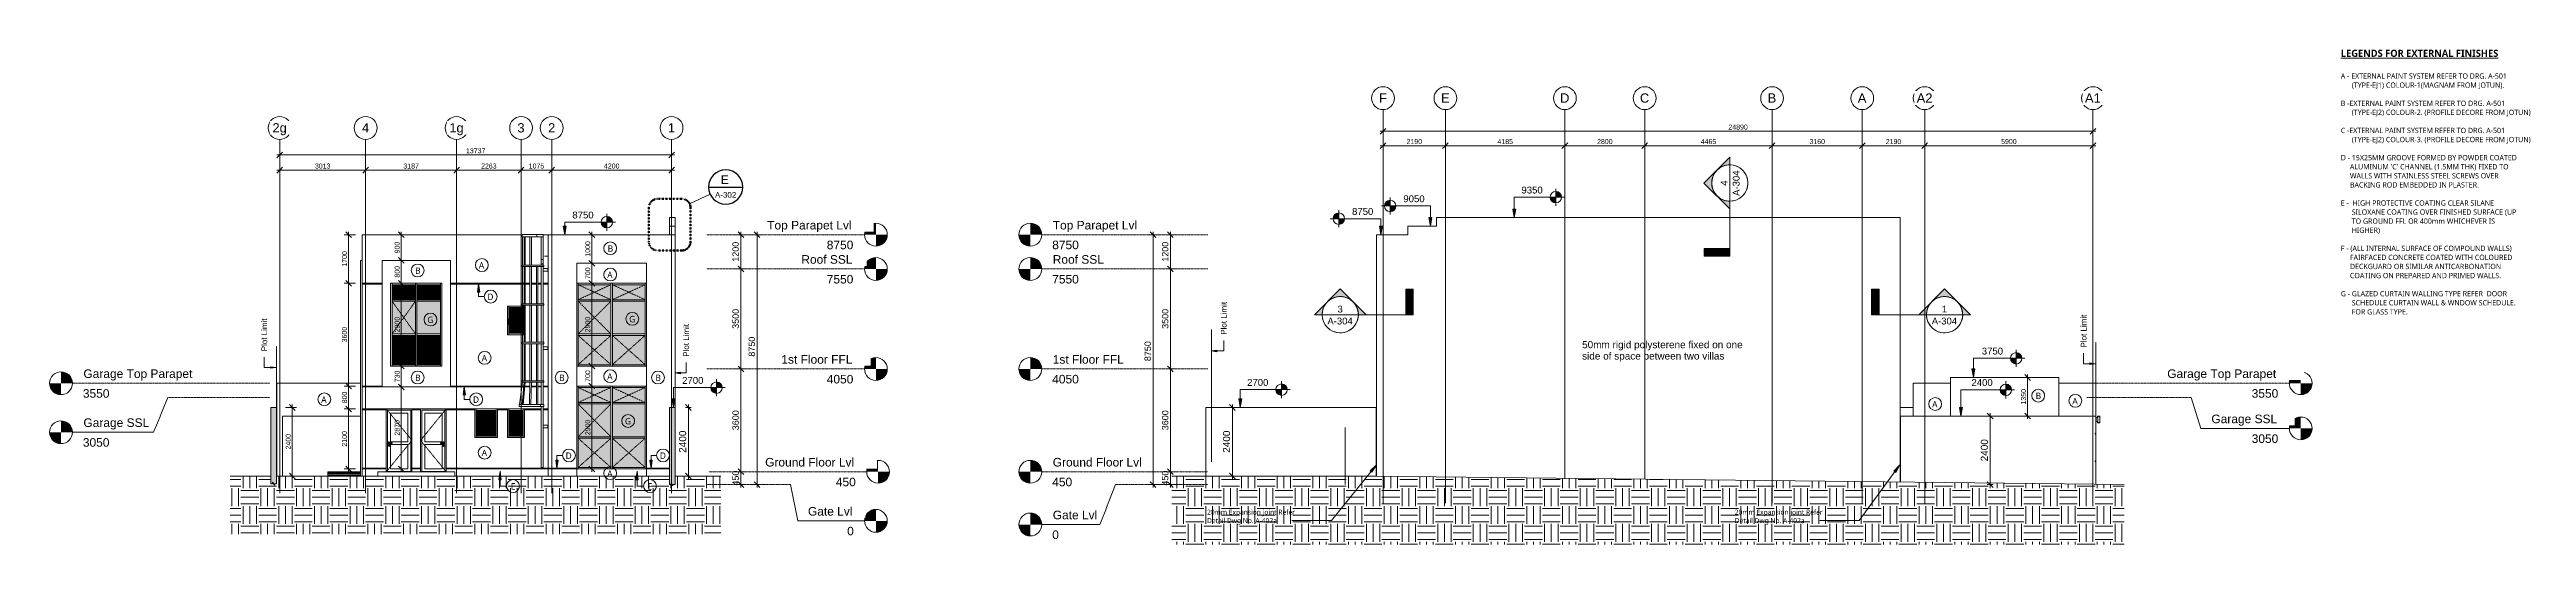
# Model space of a CAD drawing. Header units: millimetres. Extents: x -14692 to 72145, y -2093 to 15232.
import ezdxf

# ---------------------------------------------------------------- set-up
doc = ezdxf.new("R2010")
doc.units = ezdxf.units.MM
for name, pattern in [('Callout Boundary', [2.38125, 1.190625, -1.190625]), ('Centre', [31.75, 6.35, -4.75, 15.9, -4.75]), ('Dash', [6, 3, -3]), ('Grid Line', [22.225, 12.7, -3.175, 3.175, -3.175]), ('Hidden', [7.14375, 4.7625, -2.38125])]:
    doc.linetypes.add(name, pattern=pattern)
for name, color, linetype, lineweight in [('A-ANNO-DIMS', 211, 'Continuous', 9), ('A-ANNO-DIMS-100', 211, 'Continuous', 9), ('A-ANNO-NOTE', 131, 'Continuous', 9), ('A-ANNO-SYMB', 150, 'Continuous', 9), ('A-DETL', 90, 'Continuous', 9), ('A-DETL-GENF', 92, 'Continuous', 9), ('A-DETL-HDLN', 90, 'Hidden', 9), ('A-DETL-THIN', 151, 'Continuous', 9), ('A-DOOR', 31, 'Continuous', 9), ('A-FLOR-LEVL', 51, 'Continuous', 9), ('A-GENM', 13, 'Continuous', 9), ('A-GLAZ-CURT', 52, 'Continuous', 9), ('A-GLAZ-CURT-HDLN', 51, 'Dash', 9), ('A-GLAZ-CWMG', 51, 'Continuous', 9), ('A-WALL', 113, 'Continuous', 9), ('E-LITE-EQPM', 33, 'Continuous', 9), ('G-ANNO-DIMS', 111, 'Continuous', 9), ('G-ANNO-TEXT', 231, 'Continuous', 9), ('Q-CASE', 31, 'Continuous', 9), ('S-GRID', 1, 'Continuous', 9), ('S-GRID-IDEN', 1, 'Continuous', 9), ('S-STRS', 31, 'Continuous', 9)]:
    doc.layers.add(name, color=color, linetype=linetype, lineweight=lineweight)
doc.styles.add('Arial', font='arial.ttf', dxfattribs={"height": 238.125})
doc.styles.add('Arial_1', font='arial.ttf', dxfattribs={"height": 300})
doc.styles.add('Arial_2', font='arial.ttf', dxfattribs={"height": 325})
doc.styles.add('Arial_3', font='arial.ttf', dxfattribs={"height": 225})
doc.styles.add('Arial_4', font='arial.ttf', dxfattribs={"height": 240})
doc.styles.add('Arial_5', font='arial.ttf', dxfattribs={"height": 200})
doc.styles.add('Arial_6', font='arial.ttf', dxfattribs={"height": 175})
doc.styles.add('Arial_7', font='arial.ttf', dxfattribs={"height": 250})
doc.styles.add('Lucida Sans Unicode', font='l_10646.ttf', dxfattribs={"height": 225})
doc.styles.add('Lucida Sans Unicode_1', font='l_10646.ttf', dxfattribs={"height": 175})
doc.styles.add('Lucida Sans Unicode_2', font='l_10646.ttf', dxfattribs={"height": 185})
doc.styles.add('Lucida Sans Unicode_B', font='', dxfattribs={"height": 250})
doc.styles.get('Lucida Sans Unicode_B').set_extended_font_data('Lucida Sans Unicode', bold=True)
doc.dimstyles.new('25', dxfattribs={"dimscale": 304.8, "dimtxt": 255.06485, "dimasz": 0.656168, "dimexe": 0.328084, "dimexo": 0.0625, "dimgap": 0.016404, "dimtad": 1, "dimdec": 0, "dimzin": 0, "dimdsep": 46, "dimtxsty": 'Arial_7', "dimblk1": 'OBLIQUE', "dimblk2": 'OBLIQUE', "dimsah": 1, "dimcen": 0.09, "dimdle": 0.328084, "dimazin": 0, "dimtfac": 1, "dimtdec": 4, "dimtix": 1, "dimtmove": 0, "dimatfit": 3, "dimfxl": 0.328084, "dimfxlon": 1, "dimtvp": 1, "dimtolj": 1, "dimtzin": 0, "dimarcsym": 2})
doc.dimstyles.new('Ele-dim-100', dxfattribs={"dimscale": 304.8, "dimtxt": 229.558365, "dimasz": 0.656168, "dimexe": 0.492126, "dimexo": 0.0625, "dimgap": 0.016404, "dimtad": 1, "dimdec": 0, "dimrnd": 5, "dimzin": 0, "dimdsep": 46, "dimtxsty": 'Arial_3', "dimblk1": 'OBLIQUE', "dimblk2": 'OBLIQUE', "dimsah": 1, "dimcen": 0.09, "dimdle": 0.328084, "dimazin": 0, "dimtfac": 1, "dimtdec": 4, "dimtix": 1, "dimtmove": 0, "dimatfit": 3, "dimfxl": 0.787402, "dimfxlon": 1, "dimtvp": 1, "dimtolj": 1, "dimtzin": 0, "dimarcsym": 2})
doc.dimstyles.new('Ele-dim-100_1', dxfattribs={"dimscale": 304.8, "dimtxt": 229.558365, "dimasz": 0.656168, "dimexe": 0.492126, "dimexo": 0.0625, "dimgap": 0.016404, "dimtad": 1, "dimdec": 0, "dimrnd": 5, "dimzin": 0, "dimdsep": 46, "dimtxsty": 'Arial_3', "dimblk1": 'OBLIQUE', "dimblk2": 'OBLIQUE', "dimsah": 1, "dimcen": 0.09, "dimdle": 0.328084, "dimazin": 0, "dimtfac": 1, "dimtdec": 4, "dimtix": 1, "dimtmove": 2, "dimatfit": 3, "dimfxl": 0.787402, "dimfxlon": 1, "dimtvp": 1, "dimtolj": 1, "dimtzin": 0, "dimarcsym": 2})
doc.dimstyles.new('Ele-dim-100_2', dxfattribs={"dimscale": 304.8, "dimtxt": 178.545395, "dimasz": 0.656168, "dimexe": 0.492126, "dimexo": 0.0625, "dimgap": 0.016404, "dimtad": 1, "dimdec": 0, "dimrnd": 5, "dimzin": 0, "dimdsep": 46, "dimtxsty": 'Arial_6', "dimblk1": 'OBLIQUE', "dimblk2": 'OBLIQUE', "dimsah": 1, "dimcen": 0.09, "dimdle": 0.328084, "dimazin": 0, "dimtfac": 1, "dimtdec": 4, "dimtix": 1, "dimtmove": 0, "dimatfit": 3, "dimfxl": 0.787402, "dimfxlon": 1, "dimtvp": 1, "dimtolj": 1, "dimtzin": 0, "dimarcsym": 2})
doc.dimstyles.new('grid-dim', dxfattribs={"dimscale": 304.8, "dimtxt": 178.545395, "dimasz": 0.656168, "dimexe": 0.328084, "dimexo": 0.0625, "dimgap": 0.016404, "dimtad": 1, "dimdec": 0, "dimzin": 0, "dimdsep": 46, "dimtxsty": 'Arial_6', "dimblk1": 'OBLIQUE', "dimblk2": 'OBLIQUE', "dimsah": 1, "dimcen": 0.09, "dimdle": 0.328084, "dimazin": 0, "dimtfac": 1, "dimtdec": 4, "dimtix": 1, "dimtmove": 0, "dimatfit": 3, "dimfxl": 0.328084, "dimfxlon": 1, "dimtvp": 1, "dimtolj": 1, "dimtzin": 0, "dimarcsym": 2})

msp = doc.modelspace()

# ---------------------------------------------------------------- texts
at = {"layer": 'A-ANNO-NOTE', "attachment_point": 1, "rotation": 90, "style": 'Arial'}
for s, insert, char_height, width in [('4', (43899.3, 10465), 238.1, 224.472), ('A-304', (44319.7, 10111), 238.12, 1082.278)]:
    msp.add_mtext(s, dxfattribs=dict(at, insert=insert, char_height=char_height, width=width))
at = {"layer": 'A-ANNO-NOTE', "attachment_point": 1}
for s, insert, char_height, width, style in [('B', (4875.1, 8379.2), 225, 224.472, 'Lucida Sans Unicode'), ('B', (-1874.9, 7602.1), 225, 224.472, 'Lucida Sans Unicode'), ('A', (358.6, 7790.7), 225, 264.557, 'Lucida Sans Unicode'), ('A', (4858.6, 7458.7), 225, 264.557, 'Lucida Sans Unicode'), ('D', (657.5, 6688), 225, 288.607, 'Lucida Sans Unicode'), ('3', (30461.9, 6266.1), 238.1, 224.472, 'Arial'), ('1', (51649.2, 6266.1), 238.1, 224.472, 'Arial'), ('G', (-1447.9, 5883.7), 225, 280.591, 'Lucida Sans Unicode'), ('G', (1497.9, 5809.1), 225, 280.591, 'Lucida Sans Unicode'), ('G', (5627.1, 5908.3), 225, 280.591, 'Lucida Sans Unicode'), ('A-304', (30107.9, 5845.7), 238.12, 1082.278, 'Arial'), ('A-304', (51295.2, 5845.7), 238.12, 1082.278, 'Arial'), ('A', (458.6, 4542.3), 225, 264.557, 'Lucida Sans Unicode'), ('B', (-1874.9, 3853.7), 225, 224.472, 'Lucida Sans Unicode'), ('B', (3175.1, 3853.7), 225, 224.472, 'Lucida Sans Unicode'), ('A', (4858.6, 3898.3), 225, 264.557, 'Lucida Sans Unicode'), ('B', (6550.1, 3853.7), 225, 224.472, 'Lucida Sans Unicode'), ('A', (-5165.8, 3088), 225, 264.557, 'Lucida Sans Unicode'), ('D', (151.6, 3088), 225, 288.607, 'Lucida Sans Unicode'), ('A', (51310, 2925.8), 225, 264.557, 'Lucida Sans Unicode'), ('B', (54939, 3219.8), 225, 224.472, 'Lucida Sans Unicode'), ('A', (56224.7, 3037.8), 225, 264.557, 'Lucida Sans Unicode'), ('G', (5479.8, 2333.6), 225, 280.591, 'Lucida Sans Unicode'), ('A', (458.6, 1223.8), 225, 264.557, 'Lucida Sans Unicode'), ('D', (3401.6, 1125), 225, 288.607, 'Lucida Sans Unicode'), ('D', (6701.6, 1125), 225, 288.607, 'Lucida Sans Unicode'), ('E', (1475.2, 52.3), 225, 208.439, 'Lucida Sans Unicode'), ('A', (4858.6, 502.3), 225, 264.557, 'Lucida Sans Unicode'), ('E', (6275.2, 52.3), 225, 208.439, 'Lucida Sans Unicode')]:
    msp.add_mtext(s, dxfattribs=dict(at, insert=insert, char_height=char_height, width=width, style=style))
at = {"layer": 'A-ANNO-SYMB', "attachment_point": 1}
for s, insert, char_height, width, style in [('E', (8842.1, 10827.5), 300, 344.726, 'Arial_1'), ('A-302', (8638.5, 10243.6), 200, 921.941, 'Arial_5')]:
    msp.add_mtext(s, dxfattribs=dict(at, insert=insert, char_height=char_height, width=width, style=style))
at = {"layer": 'G-ANNO-DIMS', "char_height": 240, "width": 893.244, "attachment_point": 1, "line_spacing_factor": 0.941778, "style": 'Arial_4'}
for s, insert in [('9350', (36909.9, 10434.5)), ('8750', (3636.7, 9560.3)), ('8750', (30971.1, 9683.9)), ('9050', (32771, 10129.1)), ('3750', (53049.8, 4795.9)), ('2700', (7485.6, 3768.9)), ('2700', (27293.6, 3697.7)), ('2400', (52687.5, 3692.7))]:
    msp.add_mtext(s, dxfattribs=dict(at, insert=insert))
at = {"layer": 'G-ANNO-TEXT', "color": 7, "attachment_point": 1}
for s, insert, char_height, width, style in [('\\LLEGENDS FOR EXTERNAL FINISHES', (65635.9, 15228.1), 250, 7223.204, 'Lucida Sans Unicode_B'), ('A - EXTERNAL PAINT SYSTEM REFER TO DRG. A-501', (65635.9, 14398.3), 185, 8129.111, 'Lucida Sans Unicode_2'), ('      (TYPE-EJ1) COLOUR-1(MAGNAM FROM JOTUN).', (65635.9, 14080.8), 185, 7936.706, 'Lucida Sans Unicode_2'), ('B -EXTERNAL PAINT SYSTEM REFER TO DRG. A-501', (65635.9, 13445.8), 185, 7984.807, 'Lucida Sans Unicode_2'), ('      (TYPE-EJ2) COLOUR-2. (PROFILE DECORE FROM JOTUN)', (65635.9, 13128.3), 185, 9179.322, 'Lucida Sans Unicode_2'), ('C -EXTERNAL PAINT SYSTEM REFER TO DRG. A-501', (65635.9, 12493.3), 185, 8024.892, 'Lucida Sans Unicode_2'), ('      (TYPE-EJ2) COLOUR-3. (PROFILE DECORE FROM JOTUN)', (65635.9, 12175.8), 185, 9179.322, 'Lucida Sans Unicode_2'), ('D - 15X25MM GROOVE FORMED BY POWDER COATED', (65635.9, 11540.8), 185, 8337.55, 'Lucida Sans Unicode_2'), ("     ALUMINUM 'C' CHANNEL (1.5MM THK) FIXED TO", (65635.9, 11223.3), 185, 7976.791, 'Lucida Sans Unicode_2'), ('     WALLS WITH STAINLESS STEEL SCREWS OVER', (65635.9, 10905.8), 185, 7447.677, 'Lucida Sans Unicode_2'), ('     BACKING ROD EMBEDDED IN PLASTER.', (65635.9, 10588.3), 185, 6509.703, 'Lucida Sans Unicode_2'), ('E -  HIGH PROTECTIVE COATING CLEAR SILANE', (65635.9, 9953.3), 185, 7335.441, 'Lucida Sans Unicode_2'), ('      SILOXANE COATING OVER FINISHED SURFACE (UP', (65635.9, 9635.8), 185, 8305.483, 'Lucida Sans Unicode_2'), ('      TO GROUND FFL OR 400mm WHICHEVER IS ', (65635.9, 9318.3), 185, 7431.643, 'Lucida Sans Unicode_2'), ('      HIGHER)', (65635.9, 9000.8), 185, 1899.999, 'Lucida Sans Unicode_2'), ('F - (ALL INTERNAL SURFACE OF COMPOUND WALLS)', (65635.9, 8365.8), 185, 8097.044, 'Lucida Sans Unicode_2'), ('     FAIRFACED CONCRETE COATED WITH COLOURED', (65635.9, 8048.3), 185, 8201.263, 'Lucida Sans Unicode_2'), ('     COATING ON PREPARED AND PRIMED WALLS.', (65635.9, 7413.3), 185, 7551.896, 'Lucida Sans Unicode_2'), ('     DECKGUARD OR SIMILAR ANTICARBONATION', (65635.9, 7730.8), 185, 7583.964, 'Lucida Sans Unicode_2'), ('G - GLAZED CURTAIN WALLING TYPE REFER  DOOR ', (65635.9, 6778.3), 185, 8016.875, 'Lucida Sans Unicode_2'), ('      SCHEDULE CURTAIN WALL & WNDOW SCHEDULE.', (65635.9, 6460.8), 185, 8233.331, 'Lucida Sans Unicode_2'), ('      FOR GLASS TYPE.', (65635.9, 6143.3), 185, 3286.919, 'Lucida Sans Unicode_2'), ('side of space between two villas ', (39037, 4629.8), 250, 6124.892, 'Arial_7'), ('50mm rigid polysterene fixed on one ', (39037, 5026.7), 250, 6886.496, 'Arial_7'), ('20mm Expansion joint Refer ', (25888.4, -875.3), 175, 4208.859, 'Lucida Sans Unicode_1'), ('20mm Expansion joint Refer ', (44388.4, -875.3), 175, 4208.859, 'Lucida Sans Unicode_1'), ('Detail Dwg No. A-402a', (25888.4, -1173), 175, 3359.071, 'Lucida Sans Unicode_1'), ('Detail Dwg No. A-402a', (44388.4, -1173), 175, 3359.071, 'Lucida Sans Unicode_1')]:
    msp.add_mtext(s, dxfattribs=dict(at, insert=insert, char_height=char_height, width=width, style=style))
at = {"layer": 'G-ANNO-TEXT', "color": 7, "char_height": 200, "width": 1435.021, "attachment_point": 1, "rotation": 90, "style": 'Arial_5'}
for insert in [(26372.8, 5248.9), (-7262.8, 4669.9), (7524.3, 4477.3), (56520.5, 4802.3)]:
    msp.add_mtext('Plot Limit', dxfattribs=dict(at, insert=insert))

# ---------------------------------------------------------------- blocks, each defined once
blk = doc.blocks.new('UD2 - TD5-1646174-Elevation-3')
at = {"layer": 'A-DOOR', "linetype": 'Dash'}
for p, q in [((-2886, 2650), (-1986, 1550)), ((-1986, 1550), (-2886, 450))]:
    blk.add_line(p, q, dxfattribs=at)
at = {"layer": 'A-DOOR'}
for p, q in [((-2841, 455), (-2841, 2605)), ((-2841, 2605), (-2031, 2605)), ((-2741, 1500), (-2741, 2505)), ((-2741, 2505), (-2131, 2505)), ((-2131, 2505), (-2131, 1500)), ((-2031, 2605), (-2031, 455)), ((-2787, 1348), (-2787, 1372)), ((-2787, 1372), (-2786, 1372)), ((-2786, 1348), (-2787, 1348)), ((-2786, 1466), (-2700, 1466)), ((-2700, 1434), (-2786, 1434)), ((-2786, 1372), (-2786, 1348)), ((-2131, 1500), (-2741, 1500)), ((-2741, 550), (-2741, 1400)), ((-2741, 1400), (-2131, 1400)), ((-2684, 1462), (-2691, 1464)), ((-2691, 1436), (-2684, 1438)), ((-2684, 1462), (-2684, 1438)), ((-2131, 1400), (-2131, 550)), ((-2841, 455), (-2886, 455)), ((-2871, 455), (-2871, 450)), ((-2841, 455), (-2031, 455)), ((-2131, 550), (-2741, 550)), ((-2031, 455), (-1986, 455)), ((-2001, 455), (-2001, 450))]:
    blk.add_line(p, q, dxfattribs=at)
at = {"layer": 'A-DOOR', "flags": 128}
for points in [[(-2780, 1466), (-2780, 1466), (-2779, 1466), (-2779, 1466), (-2779, 1466), (-2779, 1466), (-2778, 1466), (-2778, 1466), (-2778, 1466), (-2777, 1466), (-2777, 1466), (-2776, 1466), (-2776, 1466), (-2775, 1466), (-2775, 1466), (-2774, 1466), (-2774, 1466), (-2773, 1466), (-2772, 1466), (-2772, 1466), (-2771, 1466), (-2770, 1466), (-2770, 1466), (-2769, 1466), (-2768, 1466), (-2767, 1466), (-2766, 1466), (-2766, 1466), (-2765, 1466), (-2764, 1466), (-2763, 1466), (-2762, 1466), (-2761, 1466), (-2760, 1466), (-2760, 1466), (-2759, 1466), (-2758, 1466), (-2758, 1466)], [(-2758, 1434), (-2758, 1434), (-2759, 1434), (-2760, 1434), (-2761, 1434), (-2762, 1434), (-2763, 1434), (-2764, 1434), (-2765, 1434), (-2765, 1434), (-2766, 1434), (-2767, 1434), (-2768, 1434), (-2769, 1434), (-2769, 1434), (-2770, 1434), (-2771, 1434), (-2772, 1434), (-2772, 1434), (-2773, 1434), (-2774, 1434), (-2774, 1434), (-2775, 1434), (-2775, 1434), (-2776, 1434), (-2776, 1434), (-2777, 1434), (-2777, 1434), (-2778, 1434), (-2778, 1434), (-2778, 1434), (-2779, 1434), (-2779, 1434), (-2779, 1434), (-2779, 1434), (-2779, 1434), (-2780, 1434)], [(-2700, 1434), (-2701, 1434), (-2702, 1434), (-2703, 1434), (-2704, 1434), (-2705, 1434), (-2705, 1434), (-2706, 1434), (-2707, 1434)], [(-2691, 1464), (-2692, 1464), (-2694, 1464), (-2696, 1465), (-2698, 1465), (-2700, 1466)], [(-2700, 1434), (-2698, 1435), (-2696, 1435), (-2694, 1436), (-2692, 1436), (-2691, 1436)]]:
    blk.add_lwpolyline(points, dxfattribs=at)
at = {"layer": 'A-DOOR'}
for centre, radius, start, end in [((-2786, 1450), 44.4, 21.42857, 180), ((-2786, 1450), 44.5, 180, 338.57143), ((-2786, 1360), 27, 360, 180), ((-2786, 1360), 27, 180, 360), ((-2786, 1450), 19.1, 64.3934, 180), ((-2786, 1450), 19, 180, 295.6066), ((-2786, 1360), 18, 360, 180), ((-2786, 1360), 18, 180, 360), ((-2786, 1450), 15.9, 90, 270), ((-2786, 1450), 15.9, 240, 270)]:
    blk.add_arc(centre, radius, start, end, dxfattribs=at)
blk = doc.blocks.new('M_Fixed Glazed Panel - Glazed Panel-738528-Elevation-3')
at = {"layer": 'A-GLAZ-CURT'}
blk.add_hatch(color=254, dxfattribs=at).paths.add_polyline_path([(4469, 600), (4989, 600), (4989, 1625), (3839, 1625), (3839, 600), (4261, 600)])
for p, q in [((3839, 1625), (4989, 1625)), ((3839, 1625), (3839, 600)), ((4989, 1625), (4989, 600)), ((4989, 600), (3839, 600))]:
    blk.add_line(p, q, dxfattribs=at)
at = {"layer": 'A-GLAZ-CURT-HDLN'}
for p, q in [((4989, 600), (3839, 1625)), ((4989, 1625), (3839, 600))]:
    blk.add_line(p, q, dxfattribs=at)
blk = doc.blocks.new('Rectangular Mullion - 50x150mm-448921-Elevation-3')
at = {"layer": 'A-GLAZ-CWMG'}
blk.add_line((6189, 1650), (6189, 550), dxfattribs=at)
blk = doc.blocks.new('Rectangular Mullion - 50x150mm-494358-Elevation-3')
at = {"layer": 'A-GLAZ-CWMG'}
blk.add_line((3839, 2850), (3839, 3450), dxfattribs=at)
blk = doc.blocks.new('Rectangular Mullion - 50x150mm-700413-Elevation-3')
at = {"layer": 'A-GLAZ-CWMG'}
for p, q in [((5039, 3400), (5039, 3450)), ((5039, 3400), (6189, 3400)), ((6189, 3450), (6189, 3400))]:
    blk.add_line(p, q, dxfattribs=at)
blk = doc.blocks.new('Rectangular Mullion - 50x150mm-700414-Elevation-3')
at = {"layer": 'A-GLAZ-CWMG'}
for p, q in [((3839, 550), (3839, 600)), ((4989, 600), (3839, 600)), ((4989, 600), (4989, 550))]:
    blk.add_line(p, q, dxfattribs=at)
blk = doc.blocks.new('M_Fixed Glazed Panel - Glazed Panel-738529-Elevation-3')
at = {"layer": 'A-GLAZ-CURT'}
blk.add_hatch(color=254, dxfattribs=at).paths.add_polyline_path([(3839, 1675), (4989, 1675), (4989, 2825), (3839, 2825), (3839, 1759)])
for p, q in [((3839, 2825), (4989, 2825)), ((3839, 2825), (3839, 1675)), ((4989, 2825), (4989, 1675)), ((4989, 1675), (3839, 1675))]:
    blk.add_line(p, q, dxfattribs=at)
at = {"layer": 'A-GLAZ-CURT-HDLN'}
for p, q in [((4989, 1675), (3839, 2825)), ((4989, 2825), (3839, 1675))]:
    blk.add_line(p, q, dxfattribs=at)
blk = doc.blocks.new('Rectangular Mullion - 50x150mm-448923-Elevation-3')
at = {"layer": 'A-GLAZ-CWMG'}
blk.add_line((6189, 2850), (6189, 1650), dxfattribs=at)
blk = doc.blocks.new('Rectangular Mullion - 50x150mm-448924-Elevation-3')
at = {"layer": 'A-GLAZ-CWMG'}
blk.add_line((3839, 550), (3839, 1650), dxfattribs=at)
blk = doc.blocks.new('Rectangular Mullion - 50x150mm-700415-Elevation-3')
at = {"layer": 'A-GLAZ-CWMG'}
for p, q in [((3839, 1625), (3839, 1675)), ((4989, 1675), (3839, 1675)), ((3839, 1625), (4989, 1625)), ((4989, 1675), (4989, 1625))]:
    blk.add_line(p, q, dxfattribs=at)
blk = doc.blocks.new('System Panel - Glazed-700417-Elevation-3')
at = {"layer": 'A-GLAZ-CURT'}
blk.add_hatch(color=254, dxfattribs=at).paths.add_polyline_path([(5093, 1675), (6189, 1675), (6189, 2825), (5039, 2825), (5039, 1675)])
blk = doc.blocks.new('Rectangular Mullion - 50x150mm-448918-Elevation-3')
at = {"layer": 'A-GLAZ-CWMG'}
for p, q in [((4989, 2850), (4989, 1650)), ((5039, 1650), (5039, 2850))]:
    blk.add_line(p, q, dxfattribs=at)
blk = doc.blocks.new('Rectangular Mullion - 50x150mm-448919-Elevation-3')
at = {"layer": 'A-GLAZ-CWMG'}
for p, q in [((4989, 1650), (4989, 550)), ((5039, 550), (5039, 1650))]:
    blk.add_line(p, q, dxfattribs=at)
blk = doc.blocks.new('M_Fixed Glazed Panel - Glazed Panel-738530-Elevation-3')
at = {"layer": 'A-GLAZ-CURT'}
blk.add_hatch(color=254, dxfattribs=at).paths.add_polyline_path([(3839, 2875), (4989, 2875), (4989, 3400), (3839, 3400), (3839, 3254)])
for p, q in [((3839, 3400), (4989, 3400)), ((3839, 3400), (3839, 2875)), ((4989, 2875), (3839, 2875)), ((4989, 3400), (4989, 2875))]:
    blk.add_line(p, q, dxfattribs=at)
at = {"layer": 'A-GLAZ-CURT-HDLN'}
for p, q in [((4989, 2875), (3839, 3400)), ((4989, 3400), (3839, 2875))]:
    blk.add_line(p, q, dxfattribs=at)
blk = doc.blocks.new('Rectangular Mullion - 50x150mm-448925-Elevation-3')
at = {"layer": 'A-GLAZ-CWMG'}
blk.add_line((3839, 1650), (3839, 2850), dxfattribs=at)
blk = doc.blocks.new('Rectangular Mullion - 50x150mm-494360-Elevation-3')
at = {"layer": 'A-GLAZ-CWMG'}
blk.add_line((6189, 3450), (6189, 2850), dxfattribs=at)
blk = doc.blocks.new('Rectangular Mullion - 50x150mm-494346-Elevation-3')
at = {"layer": 'A-GLAZ-CWMG'}
for p, q in [((4989, 3450), (4989, 2850)), ((5039, 2850), (5039, 3450))]:
    blk.add_line(p, q, dxfattribs=at)
blk = doc.blocks.new('Top-hung - Glazed Panel-739246-Elevation-3')
at = {"layer": 'A-GLAZ-CURT'}
blk.add_hatch(color=254, dxfattribs=at).paths.add_polyline_path([(964, 1700), (964, 2600), (264, 2600), (264, 1700), (936, 1700)])
for p, q in [((264, 2600), (964, 2600)), ((264, 2600), (264, 1700)), ((964, 2600), (964, 1700)), ((964, 1700), (264, 1700))]:
    blk.add_line(p, q, dxfattribs=at)
at = {"layer": 'A-GLAZ-CURT-HDLN'}
for p, q in [((614, 1700), (264, 2600)), ((964, 2600), (614, 1700))]:
    blk.add_line(p, q, dxfattribs=at)
blk = doc.blocks.new('Rectangular Mullion - 50 x 150mm-736499-Elevation-3')
at = {"layer": 'A-GLAZ-CWMG'}
blk.add_line((964, 2650), (964, 1650), dxfattribs=at)
blk = doc.blocks.new('Rectangular Mullion - 50 x 150mm-736500-Elevation-3')
at = {"layer": 'A-GLAZ-CWMG'}
blk.add_line((264, 1650), (264, 2650), dxfattribs=at)
blk = doc.blocks.new('Rectangular Mullion - 50 x 150mm-736497-Elevation-3')
at = {"layer": 'A-GLAZ-CWMG'}
for p, q in [((264, 2600), (264, 2650)), ((964, 2650), (964, 2600)), ((264, 2600), (964, 2600))]:
    blk.add_line(p, q, dxfattribs=at)
blk = doc.blocks.new('Rectangular Mullion - 50 x 150mm-736498-Elevation-3')
at = {"layer": 'A-GLAZ-CWMG'}
for p, q in [((264, 1650), (264, 1700)), ((964, 1700), (264, 1700)), ((964, 1700), (964, 1650))]:
    blk.add_line(p, q, dxfattribs=at)
blk = doc.blocks.new('UD2 - TD5-1646173-Elevation-3')
at = {"layer": 'A-DOOR', "linetype": 'Dash'}
for p, q in [((-786, 2650), (-1686, 1550)), ((-1686, 1550), (-786, 450))]:
    blk.add_line(p, q, dxfattribs=at)
at = {"layer": 'A-DOOR'}
for p, q in [((-1641, 455), (-1641, 2605)), ((-1641, 2605), (-831, 2605)), ((-1541, 2505), (-1541, 1500)), ((-931, 2505), (-1541, 2505)), ((-931, 1500), (-931, 2505)), ((-831, 2605), (-831, 455)), ((-1541, 1500), (-931, 1500)), ((-1541, 1400), (-1541, 550)), ((-931, 1400), (-1541, 1400)), ((-981, 1464), (-988, 1462)), ((-988, 1438), (-988, 1462)), ((-988, 1438), (-981, 1436)), ((-972, 1466), (-886, 1466)), ((-886, 1434), (-972, 1434)), ((-931, 550), (-931, 1400)), ((-887, 1348), (-887, 1372)), ((-887, 1372), (-886, 1372)), ((-886, 1348), (-887, 1348)), ((-886, 1372), (-886, 1348)), ((-1686, 455), (-1641, 455)), ((-1671, 450), (-1671, 455)), ((-1641, 455), (-831, 455)), ((-1541, 550), (-931, 550)), ((-786, 455), (-831, 455)), ((-801, 450), (-801, 455))]:
    blk.add_line(p, q, dxfattribs=at)
at = {"layer": 'A-DOOR', "flags": 128}
for points in [[(-972, 1466), (-975, 1465), (-977, 1465), (-979, 1464), (-980, 1464), (-981, 1464)], [(-981, 1436), (-980, 1436), (-979, 1436), (-977, 1435), (-975, 1435), (-972, 1434)], [(-966, 1434), (-967, 1434), (-967, 1434), (-968, 1434), (-969, 1434), (-970, 1434), (-971, 1434), (-972, 1434), (-972, 1434)], [(-915, 1466), (-914, 1466), (-913, 1466), (-912, 1466), (-911, 1466), (-910, 1466), (-909, 1466), (-909, 1466), (-908, 1466), (-907, 1466), (-906, 1466), (-905, 1466), (-904, 1466), (-904, 1466), (-903, 1466), (-902, 1466), (-901, 1466), (-901, 1466), (-900, 1466), (-899, 1466), (-899, 1466), (-898, 1466), (-898, 1466), (-897, 1466), (-897, 1466), (-896, 1466), (-896, 1466), (-895, 1466), (-895, 1466), (-894, 1466), (-894, 1466), (-894, 1466), (-893, 1466), (-893, 1466), (-893, 1466), (-893, 1466), (-893, 1466)], [(-893, 1434), (-893, 1434), (-893, 1434), (-893, 1434), (-893, 1434), (-894, 1434), (-894, 1434), (-894, 1434), (-895, 1434), (-895, 1434), (-895, 1434), (-896, 1434), (-896, 1434), (-897, 1434), (-897, 1434), (-898, 1434), (-899, 1434), (-899, 1434), (-900, 1434), (-901, 1434), (-901, 1434), (-902, 1434), (-903, 1434), (-903, 1434), (-904, 1434), (-905, 1434), (-906, 1434), (-907, 1434), (-908, 1434), (-908, 1434), (-909, 1434), (-910, 1434), (-911, 1434), (-912, 1434), (-913, 1434), (-914, 1434), (-914, 1434), (-915, 1434)]]:
    blk.add_lwpolyline(points, dxfattribs=at)
at = {"layer": 'A-DOOR'}
for centre, radius, start, end in [((-886, 1450), 44.4, 0, 158.57143), ((-886, 1450), 44.4, 201.42857, 0), ((-886, 1360), 27, 0, 180), ((-886, 1360), 27, 180, 360), ((-886, 1360), 18, 0, 180), ((-886, 1360), 18, 180, 360), ((-886, 1450), 19, 0, 115.6066), ((-886, 1450), 19, 244.3934, 0), ((-886, 1450), 15.9, 270, 90), ((-886, 1450), 15.9, 0, 60), ((-886, 1450), 15.9, 300, 330)]:
    blk.add_arc(centre, radius, start, end, dxfattribs=at)
blk = doc.blocks.new('Generic Models 2 - Generic Models 1-700113-Elevation-3')
at = {"layer": 'A-GENM'}
for p, q in [((2789, 8750), (7239, 8750)), ((2789, 300), (2789, 8750)), ((7239, 8750), (7239, 2700)), ((3789, 7750), (3789, 300)), ((3789, 7750), (6239, 7750)), ((6239, 7750), (6239, 300))]:
    blk.add_line(p, q, dxfattribs=at)
blk = doc.blocks.new('M_Fixed Glazed Panel - Glazed Panel-740643-Elevation-3')
at = {"layer": 'A-GLAZ-CURT'}
blk.add_hatch(color=254, dxfattribs=at).paths.add_polyline_path([(-1861, 4200), (-1861, 5225), (-2686, 5225), (-2686, 4200), (-1974, 4200)])
for p, q in [((-2686, 5225), (-1861, 5225)), ((-2686, 5225), (-2686, 4200)), ((-1861, 5225), (-1861, 4200)), ((-1861, 4200), (-2686, 4200))]:
    blk.add_line(p, q, dxfattribs=at)
at = {"layer": 'A-GLAZ-CURT-HDLN'}
for p, q in [((-1861, 4200), (-2686, 5225)), ((-1861, 5225), (-2686, 4200))]:
    blk.add_line(p, q, dxfattribs=at)
blk = doc.blocks.new('Rectangular Mullion - 50x150mm-438465-Elevation-3')
at = {"layer": 'A-GLAZ-CWMG'}
for p, q in [((-1811, 7000), (-1811, 7050)), ((-1811, 7000), (-986, 7000)), ((-986, 7050), (-986, 7000))]:
    blk.add_line(p, q, dxfattribs=at)
blk = doc.blocks.new('Rectangular Mullion - 50x150mm-438466-Elevation-3')
at = {"layer": 'A-GLAZ-CWMG'}
for p, q in [((-2686, 4150), (-2686, 4200)), ((-1861, 4200), (-2686, 4200)), ((-1861, 4200), (-1861, 4150))]:
    blk.add_line(p, q, dxfattribs=at)
blk = doc.blocks.new('M_Fixed Glazed Panel - Glazed Panel-740641-Elevation-3')
at = {"layer": 'A-GLAZ-CURT'}
blk.add_hatch(color=254, dxfattribs=at).paths.add_polyline_path([(-2686, 5275), (-1861, 5275), (-1861, 6425), (-2686, 6425), (-2686, 6244)])
for p, q in [((-2686, 6425), (-1861, 6425)), ((-2686, 6425), (-2686, 5275)), ((-1861, 6425), (-1861, 5275)), ((-1861, 5275), (-2686, 5275))]:
    blk.add_line(p, q, dxfattribs=at)
at = {"layer": 'A-GLAZ-CURT-HDLN'}
for p, q in [((-1861, 5275), (-2686, 6425)), ((-1861, 6425), (-2686, 5275))]:
    blk.add_line(p, q, dxfattribs=at)
blk = doc.blocks.new('Rectangular Mullion - 50x150mm-438467-Elevation-3')
at = {"layer": 'A-GLAZ-CWMG'}
for p, q in [((-2686, 5225), (-2686, 5275)), ((-1861, 5275), (-2686, 5275)), ((-2686, 5225), (-1861, 5225)), ((-1861, 5275), (-1861, 5225))]:
    blk.add_line(p, q, dxfattribs=at)
blk = doc.blocks.new('System Panel - Glazed-448922-Elevation-3')
at = {"layer": 'A-GLAZ-CURT'}
blk.add_hatch(color=254, dxfattribs=at).paths.add_polyline_path([(-1811, 5275), (-986, 5275), (-986, 6425), (-1811, 6425), (-1811, 6244)])
blk = doc.blocks.new('M_Fixed Glazed Panel - Glazed Panel-740642-Elevation-3')
at = {"layer": 'A-GLAZ-CURT'}
blk.add_hatch(color=254, dxfattribs=at).paths.add_polyline_path([(-2390, 6475), (-1861, 6475), (-1861, 7000), (-2686, 7000), (-2686, 6475)])
for p, q in [((-2686, 7000), (-1861, 7000)), ((-2686, 7000), (-2686, 6475)), ((-1861, 7000), (-1861, 6475)), ((-1861, 6475), (-2686, 6475))]:
    blk.add_line(p, q, dxfattribs=at)
at = {"layer": 'A-GLAZ-CURT-HDLN'}
for p, q in [((-1861, 6475), (-2686, 7000)), ((-1861, 7000), (-2686, 6475))]:
    blk.add_line(p, q, dxfattribs=at)
blk = doc.blocks.new('proje-back - proje-back-700926-Elevation-3')
at = {"layer": 'A-GENM'}
for p, q in [((-3036, 7850), (-3036, 3420)), ((-636, 7850), (-3036, 7850)), ((-636, 3420), (-636, 7850)), ((-2736, 4150), (-2736, 7050)), ((-2736, 7050), (-936, 7050)), ((-936, 7050), (-936, 4150)), ((-936, 4150), (-2736, 4150)), ((-3036, 3420), (-636, 3420))]:
    blk.add_line(p, q, dxfattribs=at)
blk = doc.blocks.new('side-projection - side-projection-701340-Elevation-3')
at = {"layer": 'A-GENM'}
for p, q in [((-3786, 300), (-3786, 7850)), ((-3736, 7850), (-3786, 7850)), ((-3736, 7050), (-3736, 7020)), ((-3736, 3450), (-3736, 3420)), ((-3736, 2650), (-3736, 2620)), ((-3736, 580), (-3736, 550))]:
    blk.add_line(p, q, dxfattribs=at)
blk = doc.blocks.new('Ladder_complete_5314 - Ladder_complete_5314-1763503-Elevation-3')
at = {"layer": 'A-GENM'}
for p, q in [((1878, 8752), (1878, 8676)), ((1878, 8752), (2397, 8752)), ((2397, 8752), (2611, 8752)), ((2397, 8676), (2397, 8752)), ((2611, 8752), (2611, 8676)), ((2397, 8676), (1878, 8676)), ((1884, 7685), (1884, 8676)), ((1890, 8676), (1890, 7685)), ((1950, 8676), (1950, 7685)), ((1983, 7685), (1983, 8676)), ((1988, 8676), (1988, 7685)), ((2150, 8676), (2150, 7685)), ((2200, 7685), (2200, 8676)), ((2201, 8676), (2201, 7685)), ((2611, 8676), (2397, 8676)), ((2548, 7886), (2548, 8676)), ((2548, 7734), (2548, 7886)), ((2548, 7886), (2611, 7886)), ((2611, 8676), (2611, 7886)), ((2611, 7886), (2611, 7734)), ((1878, 7685), (1878, 7634)), ((1879, 7685), (2236, 7685)), ((2236, 7634), (1879, 7634)), ((1884, 7634), (1884, 6335)), ((1890, 6335), (1890, 7634)), ((1950, 6335), (1950, 7634)), ((1983, 7634), (1983, 6335)), ((1988, 6335), (1988, 7634)), ((2150, 6335), (2150, 7634)), ((2200, 7634), (2200, 6335)), ((2201, 6335), (2201, 7634)), ((2236, 7685), (2579, 7685)), ((2579, 7634), (2236, 7634)), ((2379, 6335), (2379, 7634)), ((2429, 7634), (2429, 6335)), ((2548, 7685), (2548, 7734)), ((2611, 7734), (2548, 7734)), ((2548, 7634), (2548, 6335)), ((2579, 7685), (2638, 7685)), ((2638, 7634), (2579, 7634)), ((2611, 7734), (2611, 7685)), ((2611, 7634), (2611, 6335)), ((2611, 7571), (2779, 7571)), ((2779, 7469), (2611, 7469)), ((2638, 7685), (2638, 7685)), ((2638, 7634), (2638, 7634)), ((2640, 7634), (2640, 7685)), ((2640, 7634), (2640, 7685)), ((2779, 7571), (2789, 7571)), ((2779, 7469), (2779, 7571)), ((2789, 7469), (2779, 7469)), ((1878, 6335), (1878, 6284)), ((1879, 6335), (2236, 6335)), ((2236, 6284), (1879, 6284)), ((1884, 6284), (1884, 4985)), ((1890, 4985), (1890, 6284)), ((1950, 4985), (1950, 6284)), ((1983, 6284), (1983, 4985)), ((1988, 4985), (1988, 6284)), ((2150, 4985), (2150, 6284)), ((2200, 6284), (2200, 4985)), ((2201, 4985), (2201, 6284)), ((2236, 6335), (2579, 6335)), ((2579, 6284), (2236, 6284)), ((2379, 4985), (2379, 6284)), ((2429, 6284), (2429, 4985)), ((2548, 6284), (2548, 4985)), ((2579, 6335), (2638, 6335)), ((2638, 6284), (2579, 6284)), ((2611, 6284), (2611, 4985)), ((2638, 6335), (2638, 6335)), ((2638, 6284), (2638, 6284)), ((2640, 6284), (2640, 6335)), ((2640, 6284), (2640, 6335)), ((1878, 4985), (1878, 4934)), ((1879, 4985), (2236, 4985)), ((2236, 4934), (1879, 4934)), ((1884, 4934), (1884, 3635)), ((1890, 3635), (1890, 4934)), ((1950, 3635), (1950, 4934)), ((1983, 4934), (1983, 3635)), ((1988, 3635), (1988, 4934)), ((2150, 3635), (2150, 4934)), ((2200, 4934), (2200, 3635)), ((2201, 3635), (2201, 4934)), ((2236, 4985), (2579, 4985)), ((2579, 4934), (2236, 4934)), ((2379, 3635), (2379, 4934)), ((2429, 4934), (2429, 3635)), ((2548, 4934), (2548, 3635)), ((2579, 4985), (2638, 4985)), ((2638, 4934), (2579, 4934)), ((2611, 4934), (2611, 3635)), ((2611, 4827), (2779, 4827)), ((2779, 4726), (2611, 4726)), ((2638, 4985), (2638, 4985)), ((2638, 4934), (2638, 4934)), ((2640, 4934), (2640, 4985)), ((2640, 4934), (2640, 4985)), ((2779, 4827), (2789, 4827)), ((2779, 4726), (2779, 4827)), ((2789, 4726), (2779, 4726)), ((1884, 3584), (1782, 2810)), ((1789, 2810), (1890, 3584)), ((1872, 2810), (1950, 3584)), ((1878, 3635), (1878, 3584)), ((1879, 3635), (2236, 3635)), ((2236, 3584), (1879, 3584)), ((1983, 3584), (1905, 2810)), ((1910, 2810), (1988, 3584)), ((2133, 2810), (2150, 3584)), ((2200, 3584), (2183, 2810)), ((2184, 2810), (2201, 3584)), ((2236, 3635), (2579, 3635)), ((2579, 3584), (2236, 3584)), ((2378, 3584), (2379, 2810)), ((2382, 2810), (2378, 3584)), ((2378, 3584), (2379, 3229)), ((2429, 3584), (2429, 2810)), ((2548, 3584), (2548, 2810)), ((2579, 3635), (2638, 3635)), ((2638, 3584), (2579, 3584)), ((2611, 3584), (2611, 2810)), ((2638, 3635), (2638, 3635)), ((2638, 3584), (2638, 3584)), ((2640, 3584), (2640, 3635)), ((2640, 3584), (2640, 3635)), ((1776, 2810), (1776, 2734)), ((1776, 2810), (2525, 2810)), ((2525, 2734), (1776, 2734)), ((2379, 3213), (2379, 3198)), ((2379, 3167), (2379, 3151)), ((2525, 2810), (2579, 2810)), ((2525, 2734), (2525, 2810)), ((2579, 2734), (2525, 2734)), ((2548, 2734), (2548, 600)), ((2579, 2810), (2638, 2810)), ((2638, 2734), (2579, 2734)), ((2611, 2734), (2611, 600)), ((2638, 2810), (2638, 2810)), ((2638, 2734), (2638, 2734)), ((2640, 2734), (2640, 2810)), ((2640, 2734), (2640, 2810)), ((2611, 2084), (2779, 2084)), ((2779, 1983), (2611, 1983)), ((2779, 2084), (2789, 2084)), ((2779, 1983), (2779, 2084)), ((2789, 1983), (2779, 1983)), ((2611, 600), (2548, 600))]:
    blk.add_line(p, q, dxfattribs=at)
blk = doc.blocks.new('Top-hung - Glazed Panel-739642-Elevation-3')
at = {"layer": 'A-GLAZ-CURT'}
blk.add_hatch(color=254, dxfattribs=at).paths.add_polyline_path([(1414, 1700), (1914, 1700), (1914, 2600), (1414, 2600), (1414, 1759)])
for p, q in [((1414, 2600), (1914, 2600)), ((1414, 2600), (1414, 1700)), ((1914, 2600), (1914, 1700)), ((1914, 1700), (1414, 1700))]:
    blk.add_line(p, q, dxfattribs=at)
at = {"layer": 'A-GLAZ-CURT-HDLN'}
for p, q in [((1664, 1700), (1414, 2600)), ((1914, 2600), (1664, 1700))]:
    blk.add_line(p, q, dxfattribs=at)
blk = doc.blocks.new('Rectangular Mullion - 50 x 150mm-V1-Elevation-3')
at = {"layer": 'A-GLAZ-CWMG'}
for p, q in [((1914, 2650), (1964, 2650)), ((1914, 2650), (1914, 1650)), ((1964, 1650), (1964, 2650)), ((1964, 1650), (1914, 1650))]:
    blk.add_line(p, q, dxfattribs=at)
blk = doc.blocks.new('Rectangular Mullion - 50 x 150mm-V2-Elevation-3')
at = {"layer": 'A-GLAZ-CWMG'}
for p, q in [((1364, 2650), (1414, 2650)), ((1364, 2650), (1364, 1650)), ((1414, 1650), (1414, 2650)), ((1414, 1650), (1364, 1650))]:
    blk.add_line(p, q, dxfattribs=at)
blk = doc.blocks.new('Rectangular Mullion - 50 x 150mm-736534-Elevation-3')
at = {"layer": 'A-GLAZ-CWMG'}
for p, q in [((1414, 2600), (1414, 2650)), ((1914, 2650), (1414, 2650)), ((1914, 2650), (1914, 2600)), ((1414, 2600), (1914, 2600))]:
    blk.add_line(p, q, dxfattribs=at)
blk = doc.blocks.new('Rectangular Mullion - 50 x 150mm-736535-Elevation-3')
at = {"layer": 'A-GLAZ-CWMG'}
for p, q in [((1414, 1650), (1414, 1700)), ((1914, 1700), (1414, 1700)), ((1414, 1650), (1914, 1650)), ((1914, 1700), (1914, 1650))]:
    blk.add_line(p, q, dxfattribs=at)
blk = doc.blocks.new('Top-hung - Glazed Panel-V3-Elevation-3')
at = {"layer": 'A-GLAZ-CURT'}
h = blk.add_hatch(color=254, dxfattribs=at)
h.paths.add_polyline_path([(1914, 5300), (1914, 6200), (1890, 6200), (1890, 5300)])
h.paths.add_polyline_path([(1559, 5300), (1884, 5300), (1884, 6200), (1414, 6200), (1414, 5300)])
for p, q in [((1414, 6200), (1884, 6200)), ((1414, 6200), (1414, 5300)), ((1890, 6200), (1914, 6200)), ((1914, 6200), (1914, 5300)), ((1884, 5300), (1414, 5300)), ((1914, 5300), (1890, 5300))]:
    blk.add_line(p, q, dxfattribs=at)
at = {"layer": 'A-GLAZ-CURT-HDLN'}
for p, q in [((1664, 5300), (1414, 6200)), ((1884, 6092), (1664, 5300)), ((1914, 6200), (1890, 6115))]:
    blk.add_line(p, q, dxfattribs=at)
blk = doc.blocks.new('Rectangular Mullion - 50 x 150mm-V4-Elevation-3')
at = {"layer": 'A-GLAZ-CWMG'}
for p, q in [((1914, 6250), (1950, 6250)), ((1914, 6250), (1914, 5250)), ((1950, 5250), (1914, 5250))]:
    blk.add_line(p, q, dxfattribs=at)
blk = doc.blocks.new('Rectangular Mullion - 50 x 150mm-V5-Elevation-3')
at = {"layer": 'A-GLAZ-CWMG'}
for p, q in [((1414, 6200), (1414, 6250)), ((1884, 6250), (1414, 6250)), ((1414, 6200), (1884, 6200)), ((1914, 6250), (1890, 6250)), ((1890, 6200), (1914, 6200)), ((1914, 6250), (1914, 6200))]:
    blk.add_line(p, q, dxfattribs=at)
blk = doc.blocks.new('Rectangular Mullion - 50 x 150mm-V6-Elevation-3')
at = {"layer": 'A-GLAZ-CWMG'}
for p, q in [((1414, 5250), (1414, 5300)), ((1884, 5300), (1414, 5300)), ((1414, 5250), (1884, 5250)), ((1914, 5300), (1890, 5300)), ((1890, 5250), (1914, 5250)), ((1914, 5300), (1914, 5250))]:
    blk.add_line(p, q, dxfattribs=at)
blk = doc.blocks.new('Chequered plate - Chequered plate-1756850-Elevation-3')
at = {"layer": 'A-GENM'}
h = blk.add_hatch(dxfattribs=at)
h.set_pattern_fill('FP_1', color=256, style=0, pattern_type=2)
h.set_pattern_definition([(45, (-2360.56, 1200), (-212.132, 212.132), []), (135, (-2360.56, 1200), (-212.132, -212.132), [])])
h.paths.add_polyline_path([(2659, 8000), (2789, 8000), (2789, 8004), (2659, 8004)])
for p, q in [((2659, 8004), (2789, 8004)), ((2659, 8004), (2659, 8000)), ((2789, 8000), (2659, 8000))]:
    blk.add_line(p, q, dxfattribs=at)
blk = doc.blocks.new('Generic Models 2 - Generic Models 1-700113-Elevation-4')
at = {"layer": 'A-GENM'}
for q in [(-7037, 8750), (-7137, 300)]:
    blk.add_line((-7137, 8750), q, dxfattribs=at)
blk = doc.blocks.new('garage-proj - garage-proj-757421-Elevation-4')
at = {"layer": 'A-GENM'}
for p, q in [((16778, 3750), (12978, 3750)), ((12978, 3750), (12978, 2400)), ((16778, 2400), (16778, 3750))]:
    blk.add_line(p, q, dxfattribs=at)
blk = doc.blocks.new('OUTDOOR WALL MOUNTED LIGHT - L11 LED OUTDOOR WALL MOUNTED LIGHT IP65_26W-1026409-Elevation-4')
at = {"layer": 'E-LITE-EQPM'}
for p, q in [((18078, 2350), (18085, 2350)), ((18085, 2210), (18078, 2210)), ((18085, 2350), (18148, 2350)), ((18085, 2350), (18085, 2210)), ((18148, 2210), (18085, 2210)), ((18178, 2398), (18133, 2397)), ((18223, 2397), (18133, 2397)), ((18133, 2397), (18133, 2393)), ((18133, 2393), (18223, 2393)), ((18133, 2390), (18133, 2386)), ((18133, 2390), (18223, 2390)), ((18133, 2386), (18223, 2386)), ((18133, 2383), (18133, 2350)), ((18133, 2383), (18223, 2383)), ((18133, 2210), (18133, 2178)), ((18133, 2178), (18223, 2178)), ((18133, 2175), (18133, 2171)), ((18133, 2175), (18223, 2175)), ((18133, 2171), (18223, 2171)), ((18133, 2168), (18133, 2162)), ((18133, 2168), (18223, 2168)), ((18133, 2162), (18223, 2162)), ((18134, 2393), (18134, 2390)), ((18134, 2171), (18134, 2168)), ((18136, 2386), (18136, 2383)), ((18136, 2178), (18136, 2175)), ((18148, 2350), (18148, 2210)), ((18223, 2397), (18178, 2398)), ((18220, 2383), (18220, 2386)), ((18220, 2175), (18220, 2178)), ((18221, 2390), (18221, 2393)), ((18221, 2168), (18221, 2171)), ((18223, 2393), (18223, 2397)), ((18223, 2386), (18223, 2390)), ((18223, 2178), (18223, 2383)), ((18223, 2171), (18223, 2175)), ((18223, 2162), (18223, 2168))]:
    blk.add_line(p, q, dxfattribs=at)
blk = doc.blocks.new('OUTDOOR WALL MOUNTED LIGHT - L11 LED OUTDOOR WALL MOUNTED LIGHT IP65_26W-V7-Elevation-4')
at = {"layer": 'E-LITE-EQPM'}
for p, q in [((18178, 2398), (18133, 2397)), ((18223, 2397), (18178, 2398))]:
    blk.add_line(p, q, dxfattribs=at)
blk = doc.blocks.new('sm - sm-1656433-Elevation-4')
at = {"layer": 'Q-CASE'}
for p, q in [((18078, 1770), (18078, 1800)), ((18078, 800), (18078, 830))]:
    blk.add_line(p, q, dxfattribs=at)
blk = doc.blocks.new('Fake_Section_Marker_17383 _1_ - Fake_Section_Marker_17383 _1_-1722614-Elevation-4')
at = {"layer": 'A-DETL-GENF'}
blk.add_line((5246, 9653), (5246, 8263), dxfattribs=at)
blk = doc.blocks.new('Fake_Section_Marker_17383 _1_ - Fake_Section_Marker_17383 _1_-1722574-Elevation-4')
at = {"layer": 'A-DETL-GENF'}
blk.add_line((11868, 5950), (10478, 5950), dxfattribs=at)
blk = doc.blocks.new('Fake_Section_Marker_17383 _1_ - Fake_Section_Marker_17383 _1_-1722654-Elevation-4')
at = {"layer": 'A-DETL-GENF'}
blk.add_line((-7503, 5950), (-6113, 5950), dxfattribs=at)
blk = doc.blocks.new('Level - Standard-24867-Elevation-3')
at = {"layer": 'A-FLOR-LEVL'}
h = blk.add_hatch(color=256, dxfattribs=at)
edge = h.paths.add_edge_path()
edge.add_line((14277, -1268), (13877, -1268))
edge.add_arc((14277, -1268), 400, 90, 180, ccw=False)
edge.add_line((14277, -868), (14277, -1268))
h = blk.add_hatch(color=256, dxfattribs=at)
edge = h.paths.add_edge_path()
edge.add_line((14277, -1668), (14277, -1268))
edge.add_line((14277, -1268), (14677, -1268))
edge.add_arc((14277, -1268), 400, 270, 360, ccw=False)
blk.add_circle((14277, -1268), 400, dxfattribs=at)
blk = doc.blocks.new('Grid - 100-grid-312781-Elevation-3')
at = {"layer": 'S-GRID-IDEN'}
blk.add_circle((7114, 12488), 400, dxfattribs=at)
blk = doc.blocks.new('DIMBLOCK1-Elevation-3')
at = {"layer": 'A-ANNO-DIMS-100', "transparency": 16777216}
for p, q in [((9305, 450), (9695, 450)), ((9545, 450), (9305, 450)), ((9305, 0), (9695, 0)), ((9545, 0), (9305, 0)), ((9545, 450), (9445, 550)), ((9545, 0), (9445, 100)), ((9545, -100), (9545, 450)), ((9545, 450), (9645, 350)), ((9545, 0), (9645, -100))]:
    blk.add_line(p, q, dxfattribs=at)
at = {"layer": 'A-ANNO-DIMS-100', "color": 0, "transparency": 16777216, "insert": (9248, -35), "char_height": 225, "width": 622.99, "attachment_point": 1, "rotation": 90, "line_spacing_factor": 0.941778, "style": 'Arial_3'}
blk.add_mtext('450', dxfattribs=at)
blk = doc.blocks.new('_Oblique')
at = {"color": 0, "linetype": 'ByBlock', "lineweight": -2}
blk.add_line((-0.5, -0.5), (0.5, 0.5), dxfattribs=at)
blk = doc.blocks.new('DIMBLOCK2-Elevation-3')
at = {"layer": 'A-ANNO-DIMS-100', "transparency": 16777216}
for p, q in [((9305, 4050), (9695, 4050)), ((9545, 4050), (9305, 4050)), ((9545, 4050), (9445, 4150)), ((9545, 450), (9545, 4050)), ((9545, 4050), (9645, 3950)), ((9305, 450), (9695, 450)), ((9545, 450), (9305, 450)), ((9545, 450), (9445, 550)), ((9545, 450), (9645, 350))]:
    blk.add_line(p, q, dxfattribs=at)
at = {"layer": 'A-ANNO-DIMS-100', "color": 0, "transparency": 16777216, "insert": (9248, 1904), "char_height": 225, "width": 830.65, "attachment_point": 1, "rotation": 90, "line_spacing_factor": 0.941778, "style": 'Arial_3'}
blk.add_mtext('3600', dxfattribs=at)
blk = doc.blocks.new('DIMBLOCK3-Elevation-3')
at = {"layer": 'A-ANNO-DIMS-100', "transparency": 16777216}
for p, q in [((9305, 7550), (9695, 7550)), ((9545, 7550), (9305, 7550)), ((9545, 7550), (9445, 7650)), ((9545, 4050), (9545, 7550)), ((9545, 7550), (9645, 7450)), ((9305, 4050), (9695, 4050)), ((9545, 4050), (9305, 4050)), ((9545, 4050), (9445, 4150)), ((9545, 4050), (9645, 3950))]:
    blk.add_line(p, q, dxfattribs=at)
at = {"layer": 'A-ANNO-DIMS-100', "color": 0, "transparency": 16777216, "insert": (9248, 5454), "char_height": 225, "width": 830.65, "attachment_point": 1, "rotation": 90, "line_spacing_factor": 0.941778, "style": 'Arial_3'}
blk.add_mtext('3500', dxfattribs=at)
blk = doc.blocks.new('DIMBLOCK4-Elevation-3')
at = {"layer": 'A-ANNO-DIMS-100', "transparency": 16777216}
for p, q in [((9305, 8750), (9695, 8750)), ((9545, 8750), (9305, 8750)), ((9545, 8750), (9445, 8850)), ((9545, 7550), (9545, 8850)), ((9545, 8750), (9645, 8650)), ((9305, 7550), (9695, 7550)), ((9545, 7550), (9305, 7550)), ((9545, 7550), (9445, 7650)), ((9545, 7550), (9645, 7450))]:
    blk.add_line(p, q, dxfattribs=at)
at = {"layer": 'A-ANNO-DIMS-100', "color": 0, "transparency": 16777216, "insert": (9248, 7804), "char_height": 225, "width": 830.65, "attachment_point": 1, "rotation": 90, "line_spacing_factor": 0.941778, "style": 'Arial_3'}
blk.add_mtext('1200', dxfattribs=at)
blk = doc.blocks.new('DIMBLOCK5-Elevation-3')
at = {"layer": 'A-ANNO-DIMS-100', "transparency": 16777216}
for p, q in [((9871, 8750), (10261, 8750)), ((10111, 8750), (9871, 8750)), ((10111, 8750), (10011, 8850)), ((10111, -100), (10111, 8850)), ((10111, 8750), (10211, 8650)), ((9871, 0), (10261, 0)), ((10111, 0), (9871, 0)), ((10111, 0), (10011, 100)), ((10111, 0), (10211, -100))]:
    blk.add_line(p, q, dxfattribs=at)
at = {"layer": 'A-ANNO-DIMS-100', "color": 0, "transparency": 16777216, "insert": (9814, 4480), "char_height": 225, "width": 830.65, "attachment_point": 1, "rotation": 90, "line_spacing_factor": 0.941778, "style": 'Arial_3'}
blk.add_mtext('8750', dxfattribs=at)
blk = doc.blocks.new('Spot Elevations - Standard-23738-Elevation-3')
at = {"layer": 'G-ANNO-DIMS'}
h = blk.add_hatch(color=256, dxfattribs=at)
edge = h.paths.add_edge_path()
edge.add_line((4844, 9187), (4644, 9187))
edge.add_arc((4844, 9187), 200, 180, 270)
edge.add_line((4844, 8987), (4844, 9187))
h = blk.add_hatch(color=256, dxfattribs=at)
edge = h.paths.add_edge_path()
edge.add_line((4844, 9187), (5044, 9187))
edge.add_arc((4844, 9187), 200, 0, 90)
edge.add_line((4844, 9387), (4844, 9187))
for p, q in [((5144, 9187), (3444, 9187)), ((4844, 8887), (4844, 9487))]:
    blk.add_line(p, q, dxfattribs=at)
blk.add_circle((4844, 9187), 200, dxfattribs=at)
blk = doc.blocks.new('GL-TEXT2 - External finishes-tag 2-777035-Elevation-3')
at = {"layer": 'A-ANNO-NOTE'}
blk.add_circle((4964, 7355), 225, dxfattribs=at)
blk = doc.blocks.new('DIMBLOCK6-Elevation-3')
at = {"layer": 'A-ANNO-DIMS-100', "transparency": 16777216}
for p, q in [((-2361, 3420), (-2461, 3520)), ((-2601, 3420), (-2211, 3420)), ((-2361, 3420), (-2601, 3420)), ((-2361, 450), (-2361, 3420)), ((-2361, 3420), (-2261, 3320)), ((-2121, 550), (-2511, 550)), ((-2361, 550), (-2461, 650)), ((-2361, 550), (-2261, 450)), ((-2361, 550), (-2121, 550))]:
    blk.add_line(p, q, dxfattribs=at)
at = {"layer": 'A-ANNO-DIMS-100', "color": 0, "transparency": 16777216, "insert": (-2593, 1716), "char_height": 175, "width": 646.06, "attachment_point": 1, "rotation": 90, "line_spacing_factor": 0.941778, "style": 'Arial_6'}
blk.add_mtext('2870', dxfattribs=at)
blk = doc.blocks.new('DIMBLOCK7-Elevation-3')
at = {"layer": 'A-ANNO-DIMS-100', "transparency": 16777216}
for p, q in [((-2601, 4150), (-2211, 4150)), ((-2361, 4150), (-2601, 4150)), ((-2361, 4150), (-2461, 4250)), ((-2361, 3420), (-2461, 3520)), ((-2361, 3420), (-2361, 4150)), ((-2361, 4150), (-2261, 4050)), ((-2601, 3420), (-2211, 3420)), ((-2361, 3420), (-2601, 3420)), ((-2361, 3420), (-2261, 3320))]:
    blk.add_line(p, q, dxfattribs=at)
at = {"layer": 'A-ANNO-DIMS-100', "color": 0, "transparency": 16777216, "insert": (-2593, 3583), "char_height": 175, "width": 484.54, "attachment_point": 1, "rotation": 90, "line_spacing_factor": 0.941778, "style": 'Arial_6'}
blk.add_mtext('730', dxfattribs=at)
blk = doc.blocks.new('DIMBLOCK8-Elevation-3')
at = {"layer": 'A-ANNO-DIMS-100', "transparency": 16777216}
for p, q in [((-2601, 7050), (-2211, 7050)), ((-2361, 7050), (-2601, 7050)), ((-2361, 7050), (-2461, 7150)), ((-2361, 4150), (-2361, 7050)), ((-2361, 7050), (-2261, 6950)), ((-2601, 4150), (-2211, 4150)), ((-2361, 4150), (-2601, 4150)), ((-2361, 4150), (-2461, 4250)), ((-2361, 4150), (-2261, 4050))]:
    blk.add_line(p, q, dxfattribs=at)
at = {"layer": 'A-ANNO-DIMS-100', "color": 0, "transparency": 16777216, "insert": (-2593, 5331), "char_height": 175, "width": 646.06, "attachment_point": 1, "rotation": 90, "line_spacing_factor": 0.941778, "style": 'Arial_6'}
blk.add_mtext('2900', dxfattribs=at)
blk = doc.blocks.new('DIMBLOCK9-Elevation-3')
at = {"layer": 'A-ANNO-DIMS-100', "transparency": 16777216}
for p, q in [((-2601, 7850), (-2211, 7850)), ((-2361, 7850), (-2601, 7850)), ((-2361, 7850), (-2461, 7950)), ((-2361, 7050), (-2361, 7850)), ((-2361, 7850), (-2261, 7750)), ((-2601, 7050), (-2211, 7050)), ((-2361, 7050), (-2601, 7050)), ((-2361, 7050), (-2461, 7150)), ((-2361, 7050), (-2261, 6950))]:
    blk.add_line(p, q, dxfattribs=at)
at = {"layer": 'A-ANNO-DIMS-100', "color": 0, "transparency": 16777216, "insert": (-2593, 7248), "char_height": 175, "width": 484.54, "attachment_point": 1, "rotation": 90, "line_spacing_factor": 0.941778, "style": 'Arial_6'}
blk.add_mtext('800', dxfattribs=at)
blk = doc.blocks.new('DIMBLOCK10-Elevation-3')
at = {"layer": 'A-ANNO-DIMS-100', "transparency": 16777216}
for p, q in [((-2601, 8750), (-2211, 8750)), ((-2361, 8750), (-2601, 8750)), ((-2361, 8750), (-2461, 8850)), ((-2361, 7850), (-2361, 8850)), ((-2361, 8750), (-2261, 8650)), ((-2601, 7850), (-2211, 7850)), ((-2361, 7850), (-2601, 7850)), ((-2361, 7850), (-2461, 7950)), ((-2361, 7850), (-2261, 7750))]:
    blk.add_line(p, q, dxfattribs=at)
at = {"layer": 'A-ANNO-DIMS-100', "color": 0, "transparency": 16777216, "insert": (-2593, 8098), "char_height": 175, "width": 484.54, "attachment_point": 1, "rotation": 90, "line_spacing_factor": 0.941778, "style": 'Arial_6'}
blk.add_mtext('900', dxfattribs=at)
blk = doc.blocks.new('DIMBLOCK11-Elevation-3')
at = {"layer": 'A-ANNO-DIMS-100', "transparency": 16777216}
for p, q in [((4319, 3450), (4219, 3550)), ((4079, 3450), (4469, 3450)), ((4319, 3450), (4079, 3450)), ((4319, 450), (4319, 3450)), ((4319, 3450), (4419, 3350)), ((4079, 550), (4469, 550)), ((4319, 550), (4079, 550)), ((4319, 550), (4219, 650)), ((4319, 550), (4419, 450))]:
    blk.add_line(p, q, dxfattribs=at)
at = {"layer": 'A-ANNO-DIMS-100', "color": 0, "transparency": 16777216, "insert": (4087, 1731), "char_height": 175, "width": 646.06, "attachment_point": 1, "rotation": 90, "line_spacing_factor": 0.941778, "style": 'Arial_6'}
blk.add_mtext('2900', dxfattribs=at)
blk = doc.blocks.new('DIMBLOCK12-Elevation-3')
at = {"layer": 'A-ANNO-DIMS-100', "transparency": 16777216}
for p, q in [((4079, 4150), (4469, 4150)), ((4319, 4150), (4079, 4150)), ((4319, 4150), (4219, 4250)), ((4319, 3450), (4219, 3550)), ((4319, 3450), (4319, 4150)), ((4319, 4150), (4419, 4050)), ((4079, 3450), (4469, 3450)), ((4319, 3450), (4079, 3450)), ((4319, 3450), (4419, 3350))]:
    blk.add_line(p, q, dxfattribs=at)
at = {"layer": 'A-ANNO-DIMS-100', "color": 0, "transparency": 16777216, "insert": (4087, 3598), "char_height": 175, "width": 484.54, "attachment_point": 1, "rotation": 90, "line_spacing_factor": 0.941778, "style": 'Arial_6'}
blk.add_mtext('700', dxfattribs=at)
blk = doc.blocks.new('DIMBLOCK13-Elevation-3')
at = {"layer": 'A-ANNO-DIMS-100', "transparency": 16777216}
for p, q in [((4079, 7050), (4469, 7050)), ((4319, 7050), (4079, 7050)), ((4319, 7050), (4219, 7150)), ((4319, 4150), (4319, 7050)), ((4319, 7050), (4419, 6950)), ((4079, 4150), (4469, 4150)), ((4319, 4150), (4079, 4150)), ((4319, 4150), (4219, 4250)), ((4319, 4150), (4419, 4050))]:
    blk.add_line(p, q, dxfattribs=at)
at = {"layer": 'A-ANNO-DIMS-100', "color": 0, "transparency": 16777216, "insert": (4087, 5331), "char_height": 175, "width": 646.06, "attachment_point": 1, "rotation": 90, "line_spacing_factor": 0.941778, "style": 'Arial_6'}
blk.add_mtext('2900', dxfattribs=at)
blk = doc.blocks.new('DIMBLOCK14-Elevation-3')
at = {"layer": 'A-ANNO-DIMS-100', "transparency": 16777216}
for p, q in [((4319, 7750), (4219, 7850)), ((4079, 7750), (4469, 7750)), ((4319, 7750), (4079, 7750)), ((4079, 7050), (4469, 7050)), ((4319, 7050), (4079, 7050)), ((4319, 7050), (4219, 7150)), ((4319, 7050), (4319, 7750)), ((4319, 7750), (4419, 7650)), ((4319, 7050), (4419, 6950))]:
    blk.add_line(p, q, dxfattribs=at)
at = {"layer": 'A-ANNO-DIMS-100', "color": 0, "transparency": 16777216, "insert": (4087, 7198), "char_height": 175, "width": 484.54, "attachment_point": 1, "rotation": 90, "line_spacing_factor": 0.941778, "style": 'Arial_6'}
blk.add_mtext('700', dxfattribs=at)
blk = doc.blocks.new('DIMBLOCK15-Elevation-3')
at = {"layer": 'A-ANNO-DIMS-100', "transparency": 16777216}
for p, q in [((4079, 8750), (4469, 8750)), ((4319, 8750), (4079, 8750)), ((4319, 8750), (4219, 8850)), ((4319, 7750), (4319, 8850)), ((4319, 8750), (4419, 8650)), ((4319, 7750), (4219, 7850)), ((4079, 7750), (4469, 7750)), ((4319, 7750), (4079, 7750)), ((4319, 7750), (4419, 7650))]:
    blk.add_line(p, q, dxfattribs=at)
at = {"layer": 'A-ANNO-DIMS-100', "color": 0, "transparency": 16777216, "insert": (4087, 7981), "char_height": 175, "width": 646.06, "attachment_point": 1, "rotation": 90, "line_spacing_factor": 0.941778, "style": 'Arial_6'}
blk.add_mtext('1000', dxfattribs=at)
blk = doc.blocks.new('DIMBLOCK16-Elevation-3')
at = {"layer": 'A-ANNO-DIMS-100', "transparency": 16777216}
for p, q in [((-3968, 2650), (-4358, 2650)), ((-4208, 2650), (-4308, 2750)), ((-4208, 450), (-4208, 2650)), ((-4208, 2650), (-4108, 2550)), ((-4208, 2650), (-3968, 2650)), ((-3968, 550), (-4358, 550)), ((-4208, 550), (-4308, 650)), ((-4208, 550), (-4108, 450)), ((-4208, 550), (-3968, 550))]:
    blk.add_line(p, q, dxfattribs=at)
at = {"layer": 'A-ANNO-DIMS-100', "color": 0, "transparency": 16777216, "insert": (-4440, 1331), "char_height": 175, "width": 646.06, "attachment_point": 1, "rotation": 90, "line_spacing_factor": 0.941778, "style": 'Arial_6'}
blk.add_mtext('2100', dxfattribs=at)
blk = doc.blocks.new('DIMBLOCK17-Elevation-3')
at = {"layer": 'A-ANNO-DIMS-100', "transparency": 16777216}
for p, q in [((-4208, 3450), (-4308, 3550)), ((-3968, 3450), (-4358, 3450)), ((-3968, 2650), (-4358, 2650)), ((-4208, 2650), (-4308, 2750)), ((-4208, 2650), (-4208, 3450)), ((-4208, 3450), (-4108, 3350)), ((-4208, 3450), (-3968, 3450)), ((-4208, 2650), (-4108, 2550)), ((-4208, 2650), (-3968, 2650))]:
    blk.add_line(p, q, dxfattribs=at)
at = {"layer": 'A-ANNO-DIMS-100', "color": 0, "transparency": 16777216, "insert": (-4440, 2848), "char_height": 175, "width": 484.54, "attachment_point": 1, "rotation": 90, "line_spacing_factor": 0.941778, "style": 'Arial_6'}
blk.add_mtext('800', dxfattribs=at)
blk = doc.blocks.new('DIMBLOCK18-Elevation-3')
at = {"layer": 'A-ANNO-DIMS-100', "transparency": 16777216}
for p, q in [((-3968, 7050), (-4358, 7050)), ((-4208, 7050), (-4308, 7150)), ((-4208, 3450), (-4208, 7050)), ((-4208, 7050), (-4108, 6950)), ((-4208, 7050), (-3968, 7050)), ((-4208, 3450), (-4308, 3550)), ((-3968, 3450), (-4358, 3450)), ((-4208, 3450), (-4108, 3350)), ((-4208, 3450), (-3968, 3450))]:
    blk.add_line(p, q, dxfattribs=at)
at = {"layer": 'A-ANNO-DIMS-100', "color": 0, "transparency": 16777216, "insert": (-4440, 4981), "char_height": 175, "width": 646.06, "attachment_point": 1, "rotation": 90, "line_spacing_factor": 0.941778, "style": 'Arial_6'}
blk.add_mtext('3600', dxfattribs=at)
blk = doc.blocks.new('DIMBLOCK19-Elevation-3')
at = {"layer": 'A-ANNO-DIMS-100', "transparency": 16777216}
for p, q in [((-3968, 8750), (-4358, 8750)), ((-4208, 8750), (-4308, 8850)), ((-4208, 7050), (-4208, 8850)), ((-4208, 8750), (-4108, 8650)), ((-4208, 8750), (-3968, 8750)), ((-3968, 7050), (-4358, 7050)), ((-4208, 7050), (-4308, 7150)), ((-4208, 7050), (-4108, 6950)), ((-4208, 7050), (-3968, 7050))]:
    blk.add_line(p, q, dxfattribs=at)
at = {"layer": 'A-ANNO-DIMS-100', "color": 0, "transparency": 16777216, "insert": (-4440, 7631), "char_height": 175, "width": 646.06, "attachment_point": 1, "rotation": 90, "line_spacing_factor": 0.941778, "style": 'Arial_6'}
blk.add_mtext('1700', dxfattribs=at)
blk = doc.blocks.new('DIMBLOCK20-Elevation-3')
at = {"layer": 'A-ANNO-DIMS-100', "transparency": 16777216}
for p, q in [((7707, 2700), (7607, 2800)), ((7607, 2700), (7807, 2700)), ((7707, 2700), (7607, 2700)), ((7707, 200), (7707, 2800)), ((7707, 2700), (7807, 2600)), ((7707, 300), (7607, 400)), ((7607, 300), (7807, 300)), ((7707, 300), (7607, 300)), ((7707, 300), (7807, 200))]:
    blk.add_line(p, q, dxfattribs=at)
at = {"layer": 'A-ANNO-DIMS-100', "color": 0, "transparency": 16777216, "insert": (7377, 1115), "char_height": 250, "width": 922.94, "attachment_point": 1, "rotation": 90, "line_spacing_factor": 0.941778, "style": 'Arial_7'}
blk.add_mtext('2400', dxfattribs=at)
blk = doc.blocks.new('DIMBLOCK21-Elevation-3')
at = {"layer": 'A-ANNO-DIMS-100', "transparency": 16777216}
for p, q in [((-6421, 2700), (-6031, 2700)), ((-6181, 2700), (-6421, 2700)), ((-6181, 2700), (-6281, 2800)), ((-6181, 200), (-6181, 2800)), ((-6181, 2700), (-6081, 2600)), ((-6421, 300), (-6031, 300)), ((-6181, 300), (-6421, 300)), ((-6181, 300), (-6281, 400)), ((-6181, 300), (-6081, 200))]:
    blk.add_line(p, q, dxfattribs=at)
at = {"layer": 'A-ANNO-DIMS-100', "color": 0, "transparency": 16777216, "insert": (-6413, 1231), "char_height": 175, "width": 646.06, "attachment_point": 1, "rotation": 90, "line_spacing_factor": 0.941778, "style": 'Arial_6'}
blk.add_mtext('2400', dxfattribs=at)
blk = doc.blocks.new('DIMBLOCK22-Elevation-3')
at = {"layer": 'A-ANNO-DIMS-100', "transparency": 16777216}
for p, q in [((-6724, 11011), (-3611, 11011)), ((-6624, 11011), (-6724, 10911)), ((-6624, 11011), (-6524, 11111)), ((-6624, 11111), (-6624, 10911)), ((-6624, 11011), (-6624, 11111)), ((-3611, 11011), (-3711, 10911)), ((-3611, 11011), (-3511, 11111)), ((-3611, 11111), (-3611, 10911)), ((-3611, 11011), (-3611, 11111))]:
    blk.add_line(p, q, dxfattribs=at)
at = {"layer": 'A-ANNO-DIMS-100', "color": 0, "transparency": 16777216, "insert": (-5387, 11243), "char_height": 175, "width": 646.06, "attachment_point": 1, "line_spacing_factor": 0.941778, "style": 'Arial_6'}
blk.add_mtext('3013', dxfattribs=at)
blk = doc.blocks.new('DIMBLOCK23-Elevation-3')
at = {"layer": 'A-ANNO-DIMS-100', "transparency": 16777216}
for p, q in [((-3611, 11011), (-3711, 10911)), ((-3611, 11011), (-3511, 11111)), ((-3611, 11111), (-3611, 10911)), ((-3611, 11011), (-3611, 11111)), ((-3611, 11011), (-424, 11011)), ((-424, 11011), (-524, 10911)), ((-424, 11011), (-324, 11111)), ((-424, 11111), (-424, 10911)), ((-424, 11011), (-424, 11111))]:
    blk.add_line(p, q, dxfattribs=at)
at = {"layer": 'A-ANNO-DIMS-100', "color": 0, "transparency": 16777216, "insert": (-2287, 11243), "char_height": 175, "width": 646.06, "attachment_point": 1, "line_spacing_factor": 0.941778, "style": 'Arial_6'}
blk.add_mtext('3187', dxfattribs=at)
blk = doc.blocks.new('DIMBLOCK24-Elevation-3')
at = {"layer": 'A-ANNO-DIMS-100', "transparency": 16777216}
for p, q in [((-424, 11011), (-524, 10911)), ((-424, 11011), (-324, 11111)), ((-424, 11111), (-424, 10911)), ((-424, 11011), (-424, 11111)), ((-424, 11011), (1839, 11011)), ((1839, 11011), (1739, 10911)), ((1839, 11011), (1939, 11111)), ((1839, 11111), (1839, 10911)), ((1839, 11011), (1839, 11111))]:
    blk.add_line(p, q, dxfattribs=at)
at = {"layer": 'A-ANNO-DIMS-100', "color": 0, "transparency": 16777216, "insert": (438, 11243), "char_height": 175, "width": 646.06, "attachment_point": 1, "line_spacing_factor": 0.941778, "style": 'Arial_6'}
blk.add_mtext('2263', dxfattribs=at)
blk = doc.blocks.new('DIMBLOCK25-Elevation-3')
at = {"layer": 'A-ANNO-DIMS-100', "transparency": 16777216}
for p, q in [((1839, 11011), (1739, 10911)), ((1839, 11011), (1939, 11111)), ((1839, 11111), (1839, 10911)), ((1839, 11011), (1839, 11111)), ((1839, 11011), (2914, 11011)), ((2914, 11011), (2814, 10911)), ((2914, 11011), (3014, 11111)), ((2914, 11111), (2914, 10911)), ((2914, 11011), (2914, 11111))]:
    blk.add_line(p, q, dxfattribs=at)
at = {"layer": 'A-ANNO-DIMS-100', "color": 0, "transparency": 16777216, "insert": (2107, 11243), "char_height": 175, "width": 646.06, "attachment_point": 1, "line_spacing_factor": 0.941778, "style": 'Arial_6'}
blk.add_mtext('1075', dxfattribs=at)
blk = doc.blocks.new('DIMBLOCK26-Elevation-3')
at = {"layer": 'A-ANNO-DIMS-100', "transparency": 16777216}
for p, q in [((2914, 11011), (2814, 10911)), ((2914, 11011), (3014, 11111)), ((2914, 11111), (2914, 10911)), ((2914, 11011), (2914, 11111)), ((2914, 11011), (7214, 11011)), ((7114, 11011), (7014, 10911)), ((7114, 11011), (7214, 11111)), ((7114, 11111), (7114, 10911)), ((7114, 11011), (7114, 11111))]:
    blk.add_line(p, q, dxfattribs=at)
at = {"layer": 'A-ANNO-DIMS-100', "color": 0, "transparency": 16777216, "insert": (4745, 11243), "char_height": 175, "width": 646.06, "attachment_point": 1, "line_spacing_factor": 0.941778, "style": 'Arial_6'}
blk.add_mtext('4200', dxfattribs=at)
blk = doc.blocks.new('DIMBLOCK27-Elevation-3')
at = {"layer": 'A-ANNO-DIMS-100', "transparency": 16777216}
for p, q in [((-6724, 11543), (7214, 11543)), ((-6624, 11543), (-6724, 11443)), ((-6624, 11543), (-6524, 11643)), ((-6624, 11643), (-6624, 11443)), ((-6624, 11543), (-6624, 11643)), ((7114, 11543), (7014, 11443)), ((7114, 11543), (7214, 11643)), ((7114, 11643), (7114, 11443)), ((7114, 11543), (7114, 11643))]:
    blk.add_line(p, q, dxfattribs=at)
at = {"layer": 'A-ANNO-DIMS-100', "color": 0, "transparency": 16777216, "insert": (-91, 11776), "char_height": 175, "width": 807.57, "attachment_point": 1, "line_spacing_factor": 0.941778, "style": 'Arial_6'}
blk.add_mtext('13737', dxfattribs=at)
blk = doc.blocks.new('Section - M_Callout-628330-Elevation-3')
at = {"layer": 'A-ANNO-SYMB', "lineweight": 25}
blk.add_line((8415, 10420), (9615, 10420), dxfattribs=at)
for start, end in [(0, 180), (180, 360)]:
    blk.add_arc((9015, 10420), 600, start, end, dxfattribs=at)
blk = doc.blocks.new('Level - Standard-24867-Elevation-4')
at = {"layer": 'A-FLOR-LEVL'}
h = blk.add_hatch(color=256, dxfattribs=at)
edge = h.paths.add_edge_path()
edge.add_line((-19278, -1797), (-19278, -1397))
edge.add_line((-19278, -1397), (-19678, -1397))
edge.add_arc((-19278, -1397), 400, 180, 270)
h = blk.add_hatch(color=256, dxfattribs=at)
edge = h.paths.add_edge_path()
edge.add_line((-19278, -1397), (-18878, -1397))
edge.add_arc((-19278, -1397), 400, 0, 90)
edge.add_line((-19278, -997), (-19278, -1397))
blk.add_circle((-19278, -1397), 400, dxfattribs=at)
blk = doc.blocks.new('Grid - 100-grid-312781-Elevation-4')
at = {"layer": 'S-GRID-IDEN'}
blk.add_circle((9888, 13532), 400, dxfattribs=at)
blk = doc.blocks.new('DIMBLOCK28-Elevation-4')
at = {"layer": 'A-ANNO-DIMS-100', "transparency": 16777216}
for p, q in [((24845, 8750), (24455, 8750)), ((24605, 8750), (24505, 8850)), ((24605, 8850), (24605, 7550)), ((24605, 8750), (24705, 8650)), ((24605, 8750), (24845, 8750)), ((24845, 7550), (24455, 7550)), ((24605, 7550), (24505, 7650)), ((24605, 7550), (24705, 7450)), ((24605, 7550), (24845, 7550))]:
    blk.add_line(p, q, dxfattribs=at)
at = {"layer": 'A-ANNO-DIMS-100', "color": 0, "transparency": 16777216, "insert": (24308, 7804), "char_height": 225, "width": 830.65, "attachment_point": 1, "rotation": 90, "line_spacing_factor": 0.941778, "style": 'Arial_3'}
blk.add_mtext('1200', dxfattribs=at)
blk = doc.blocks.new('DIMBLOCK29-Elevation-4')
at = {"layer": 'A-ANNO-DIMS-100', "transparency": 16777216}
for p, q in [((24845, 7550), (24455, 7550)), ((24605, 7550), (24505, 7650)), ((24605, 7550), (24605, 4050)), ((24605, 7550), (24705, 7450)), ((24605, 7550), (24845, 7550)), ((24845, 4050), (24455, 4050)), ((24605, 4050), (24505, 4150)), ((24605, 4050), (24705, 3950)), ((24605, 4050), (24845, 4050))]:
    blk.add_line(p, q, dxfattribs=at)
at = {"layer": 'A-ANNO-DIMS-100', "color": 0, "transparency": 16777216, "insert": (24308, 5454), "char_height": 225, "width": 830.65, "attachment_point": 1, "rotation": 90, "line_spacing_factor": 0.941778, "style": 'Arial_3'}
blk.add_mtext('3500', dxfattribs=at)
blk = doc.blocks.new('DIMBLOCK30-Elevation-4')
at = {"layer": 'A-ANNO-DIMS-100', "transparency": 16777216}
for p, q in [((24845, 4050), (24455, 4050)), ((24605, 4050), (24505, 4150)), ((24605, 4050), (24605, 450)), ((24605, 4050), (24705, 3950)), ((24605, 4050), (24845, 4050)), ((24845, 450), (24455, 450)), ((24605, 450), (24505, 550)), ((24605, 450), (24705, 350)), ((24605, 450), (24845, 450))]:
    blk.add_line(p, q, dxfattribs=at)
at = {"layer": 'A-ANNO-DIMS-100', "color": 0, "transparency": 16777216, "insert": (24308, 1904), "char_height": 225, "width": 830.65, "attachment_point": 1, "rotation": 90, "line_spacing_factor": 0.941778, "style": 'Arial_3'}
blk.add_mtext('3600', dxfattribs=at)
blk = doc.blocks.new('DIMBLOCK31-Elevation-4')
at = {"layer": 'A-ANNO-DIMS-100', "transparency": 16777216}
for p, q in [((24845, 450), (24455, 450)), ((24845, 0), (24455, 0)), ((24605, 450), (24505, 550)), ((24605, 0), (24505, 100)), ((24605, 450), (24605, -100)), ((24605, 450), (24705, 350)), ((24605, 450), (24845, 450)), ((24605, 0), (24705, -100)), ((24605, 0), (24845, 0))]:
    blk.add_line(p, q, dxfattribs=at)
at = {"layer": 'A-ANNO-DIMS-100', "color": 0, "transparency": 16777216, "insert": (24308, -35), "char_height": 225, "width": 622.99, "attachment_point": 1, "rotation": 90, "line_spacing_factor": 0.941778, "style": 'Arial_3'}
blk.add_mtext('450', dxfattribs=at)
blk = doc.blocks.new('DIMBLOCK32-Elevation-4')
at = {"layer": 'A-ANNO-DIMS-100', "transparency": 16777216}
for p, q in [((24234, 8750), (23844, 8750)), ((23994, 8750), (23894, 8850)), ((23994, 8850), (23994, -100)), ((23994, 8750), (24094, 8650)), ((23994, 8750), (24234, 8750)), ((24234, 0), (23844, 0)), ((23994, 0), (23894, 100)), ((23994, 0), (24094, -100)), ((23994, 0), (24234, 0))]:
    blk.add_line(p, q, dxfattribs=at)
at = {"layer": 'A-ANNO-DIMS-100', "color": 0, "transparency": 16777216, "insert": (23696, 4323), "char_height": 225, "width": 830.65, "attachment_point": 1, "rotation": 90, "line_spacing_factor": 0.941778, "style": 'Arial_3'}
blk.add_mtext('8750', dxfattribs=at)
blk = doc.blocks.new('Spot Elevations - Standard-23738-Elevation-4')
at = {"layer": 'G-ANNO-DIMS'}
h = blk.add_hatch(color=256, dxfattribs=at)
edge = h.paths.add_edge_path()
edge.add_line((-852, 10062), (-1052, 10062))
edge.add_arc((-852, 10062), 200, 180, 270)
edge.add_line((-852, 9862), (-852, 10062))
h = blk.add_hatch(color=256, dxfattribs=at)
edge = h.paths.add_edge_path()
edge.add_line((-852, 10062), (-652, 10062))
edge.add_arc((-852, 10062), 200, 0, 90)
edge.add_line((-852, 10262), (-852, 10062))
for p, q in [((-552, 10062), (-2252, 10062)), ((-852, 9762), (-852, 10362))]:
    blk.add_line(p, q, dxfattribs=at)
blk.add_circle((-852, 10062), 200, dxfattribs=at)
blk = doc.blocks.new('GL-TEXT2 - External finishes-tag 2-777035-Elevation-4')
at = {"layer": 'A-ANNO-NOTE'}
blk.add_circle((12446, 2822), 225, dxfattribs=at)
blk = doc.blocks.new('DIMBLOCK33-Elevation-4')
at = {"layer": 'A-ANNO-DIMS-100', "transparency": 16777216}
for p, q in [((54897, 3750), (54507, 3750)), ((54657, 3750), (54557, 3850)), ((54657, 3850), (54657, 2300)), ((54657, 3750), (54757, 3650)), ((54657, 3750), (54897, 3750)), ((54897, 2400), (54507, 2400)), ((54657, 2400), (54557, 2500)), ((54657, 2400), (54757, 2300)), ((54657, 2400), (54897, 2400))]:
    blk.add_line(p, q, dxfattribs=at)
at = {"layer": 'A-ANNO-DIMS-100', "color": 0, "transparency": 16777216, "insert": (54425, 2806), "char_height": 175, "width": 646.06, "attachment_point": 1, "rotation": 90, "line_spacing_factor": 0.941778, "style": 'Arial_6'}
blk.add_mtext('1350', dxfattribs=at)
blk = doc.blocks.new('DIMBLOCK34-Elevation-4')
at = {"layer": 'A-ANNO-DIMS-100', "transparency": 16777216}
for p, q in [((26776, 2700), (26676, 2800)), ((26876, 2700), (26676, 2700)), ((26776, 2800), (26776, 200)), ((26776, 2700), (26876, 2600)), ((26776, 2700), (26876, 2700)), ((26776, 300), (26676, 400)), ((26876, 300), (26676, 300)), ((26776, 300), (26876, 200)), ((26776, 300), (26876, 300))]:
    blk.add_line(p, q, dxfattribs=at)
at = {"layer": 'A-ANNO-DIMS-100', "color": 0, "transparency": 16777216, "insert": (26446, 1115), "char_height": 250, "width": 922.94, "attachment_point": 1, "rotation": 90, "line_spacing_factor": 0.941778, "style": 'Arial_7'}
blk.add_mtext('2400', dxfattribs=at)
blk = doc.blocks.new('DIMBLOCK35-Elevation-4')
at = {"layer": 'A-ANNO-DIMS-100', "transparency": 16777216}
for p, q in [((53343, 2400), (53243, 2500)), ((53243, 2400), (53443, 2400)), ((53343, 2400), (53243, 2400)), ((53343, -100), (53343, 2500)), ((53343, 2400), (53443, 2300)), ((53343, 0), (53243, 100)), ((53243, 0), (53443, 0)), ((53343, 0), (53243, 0)), ((53343, 0), (53443, -100))]:
    blk.add_line(p, q, dxfattribs=at)
at = {"layer": 'A-ANNO-DIMS-100', "color": 0, "transparency": 16777216, "insert": (53014, 815), "char_height": 250, "width": 922.94, "attachment_point": 1, "rotation": 90, "line_spacing_factor": 0.941778, "style": 'Arial_7'}
blk.add_mtext('2400', dxfattribs=at)
blk = doc.blocks.new('DIMBLOCK36-Elevation-4')
at = {"layer": 'A-ANNO-DIMS-100', "transparency": 16777216}
for p, q in [((31957, 11868), (34247, 11868)), ((32057, 11868), (31957, 11768)), ((32057, 11868), (32157, 11968)), ((32057, 11968), (32057, 11768)), ((32057, 11868), (32057, 11968)), ((34247, 11868), (34147, 11768)), ((34247, 11868), (34347, 11968)), ((34247, 11968), (34247, 11768)), ((34247, 11868), (34247, 11968))]:
    blk.add_line(p, q, dxfattribs=at)
at = {"layer": 'A-ANNO-DIMS-100', "color": 0, "transparency": 16777216, "insert": (32883, 12100), "char_height": 175, "width": 646.06, "attachment_point": 1, "line_spacing_factor": 0.941778, "style": 'Arial_6'}
blk.add_mtext('2190', dxfattribs=at)
blk = doc.blocks.new('DIMBLOCK37-Elevation-4')
at = {"layer": 'A-ANNO-DIMS-100', "transparency": 16777216}
for p, q in [((34247, 11868), (34147, 11768)), ((34247, 11868), (34347, 11968)), ((34247, 11968), (34247, 11768)), ((34247, 11868), (34247, 11968)), ((34247, 11868), (38432, 11868)), ((38432, 11868), (38332, 11768)), ((38432, 11868), (38532, 11968)), ((38432, 11968), (38432, 11768)), ((38432, 11868), (38432, 11968))]:
    blk.add_line(p, q, dxfattribs=at)
at = {"layer": 'A-ANNO-DIMS-100', "color": 0, "transparency": 16777216, "insert": (36070, 12100), "char_height": 175, "width": 646.06, "attachment_point": 1, "line_spacing_factor": 0.941778, "style": 'Arial_6'}
blk.add_mtext('4185', dxfattribs=at)
blk = doc.blocks.new('DIMBLOCK38-Elevation-4')
at = {"layer": 'A-ANNO-DIMS-100', "transparency": 16777216}
for p, q in [((38432, 11868), (38332, 11768)), ((38432, 11868), (38532, 11968)), ((38432, 11968), (38432, 11768)), ((38432, 11868), (38432, 11968)), ((38432, 11868), (41232, 11868)), ((41232, 11868), (41132, 11768)), ((41232, 11868), (41332, 11968)), ((41232, 11968), (41232, 11768)), ((41232, 11868), (41232, 11968))]:
    blk.add_line(p, q, dxfattribs=at)
at = {"layer": 'A-ANNO-DIMS-100', "color": 0, "transparency": 16777216, "insert": (39563, 12100), "char_height": 175, "width": 646.06, "attachment_point": 1, "line_spacing_factor": 0.941778, "style": 'Arial_6'}
blk.add_mtext('2800', dxfattribs=at)
blk = doc.blocks.new('DIMBLOCK39-Elevation-4')
at = {"layer": 'A-ANNO-DIMS-100', "transparency": 16777216}
for p, q in [((41232, 11868), (41132, 11768)), ((41232, 11868), (41332, 11968)), ((41232, 11968), (41232, 11768)), ((41232, 11868), (41232, 11968)), ((41232, 11868), (45697, 11868)), ((45697, 11868), (45597, 11768)), ((45697, 11868), (45797, 11968)), ((45697, 11968), (45697, 11768)), ((45697, 11868), (45697, 11968))]:
    blk.add_line(p, q, dxfattribs=at)
at = {"layer": 'A-ANNO-DIMS-100', "color": 0, "transparency": 16777216, "insert": (43195, 12100), "char_height": 175, "width": 646.06, "attachment_point": 1, "line_spacing_factor": 0.941778, "style": 'Arial_6'}
blk.add_mtext('4465', dxfattribs=at)
blk = doc.blocks.new('DIMBLOCK40-Elevation-4')
at = {"layer": 'A-ANNO-DIMS-100', "transparency": 16777216}
for p, q in [((45697, 11868), (45597, 11768)), ((45697, 11868), (45797, 11968)), ((45697, 11968), (45697, 11768)), ((45697, 11868), (45697, 11968)), ((45697, 11868), (48857, 11868)), ((48857, 11868), (48757, 11768)), ((48857, 11868), (48957, 11968)), ((48857, 11968), (48857, 11768)), ((48857, 11868), (48857, 11968))]:
    blk.add_line(p, q, dxfattribs=at)
at = {"layer": 'A-ANNO-DIMS-100', "color": 0, "transparency": 16777216, "insert": (47008, 12100), "char_height": 175, "width": 646.06, "attachment_point": 1, "line_spacing_factor": 0.941778, "style": 'Arial_6'}
blk.add_mtext('3160', dxfattribs=at)
blk = doc.blocks.new('DIMBLOCK41-Elevation-4')
at = {"layer": 'A-ANNO-DIMS-100', "transparency": 16777216}
for p, q in [((48857, 11868), (48757, 11768)), ((48857, 11868), (48957, 11968)), ((48857, 11968), (48857, 11768)), ((48857, 11868), (48857, 11968)), ((48857, 11868), (51047, 11868)), ((51047, 11868), (50947, 11768)), ((51047, 11868), (51147, 11968)), ((51047, 11968), (51047, 11768)), ((51047, 11868), (51047, 11968))]:
    blk.add_line(p, q, dxfattribs=at)
at = {"layer": 'A-ANNO-DIMS-100', "color": 0, "transparency": 16777216, "insert": (49683, 12100), "char_height": 175, "width": 646.06, "attachment_point": 1, "line_spacing_factor": 0.941778, "style": 'Arial_6'}
blk.add_mtext('2190', dxfattribs=at)
blk = doc.blocks.new('DIMBLOCK42-Elevation-4')
at = {"layer": 'A-ANNO-DIMS-100', "transparency": 16777216}
for p, q in [((51047, 11868), (50947, 11768)), ((51047, 11868), (51147, 11968)), ((51047, 11968), (51047, 11768)), ((51047, 11868), (51047, 11968)), ((51047, 11868), (57047, 11868)), ((56947, 11868), (56847, 11768)), ((56947, 11868), (57047, 11968)), ((56947, 11968), (56947, 11768)), ((56947, 11868), (56947, 11968))]:
    blk.add_line(p, q, dxfattribs=at)
at = {"layer": 'A-ANNO-DIMS-100', "color": 0, "transparency": 16777216, "insert": (53728, 12100), "char_height": 175, "width": 646.06, "attachment_point": 1, "line_spacing_factor": 0.941778, "style": 'Arial_6'}
blk.add_mtext('5900', dxfattribs=at)
blk = doc.blocks.new('DIMBLOCK43-Elevation-4')
at = {"layer": 'A-ANNO-DIMS-100', "transparency": 16777216}
for p, q in [((31957, 12375), (57047, 12375)), ((32057, 12375), (31957, 12275)), ((32057, 12375), (32157, 12475)), ((32057, 12475), (32057, 12275)), ((32057, 12375), (32057, 12475)), ((56947, 12375), (56847, 12275)), ((56947, 12375), (57047, 12475)), ((56947, 12475), (56947, 12275)), ((56947, 12375), (56947, 12475))]:
    blk.add_line(p, q, dxfattribs=at)
at = {"layer": 'A-ANNO-DIMS-100', "color": 0, "transparency": 16777216, "insert": (44166, 12607), "char_height": 175, "width": 807.57, "attachment_point": 1, "line_spacing_factor": 0.941778, "style": 'Arial_6'}
blk.add_mtext('24890', dxfattribs=at)

# ---------------------------------------------------------------- dimensions: what is measured, and where the dimension line sits
at = {"layer": 'A-ANNO-DIMS'}
for base, p1, p2, override, picture, middle in [((56947.2, 12375.2), (32057.2, 12475.2), (56947.2, 12475.2), {"dimpost": '<>', "dimfxl": 24889.999246}, 'DIMBLOCK43-Elevation-4', (44502.2, 12469.5)), ((7113.8528, 11543.4021), (-6623.6471, 11643.4021), (7113.8528, 11643.4021), {"dimpost": '<>', "dimfxl": 13737.499873}, 'DIMBLOCK27-Elevation-3', (245.1028, 11637.812)), ((34247.2, 11868.2), (32057.2, 11968.2), (34247.2, 11968.2), {"dimpost": '<>', "dimfxl": 2190.000054}, 'DIMBLOCK36-Elevation-4', (33152.2, 11962.6)), ((38432.2, 11868.2), (34247.2, 11968.2), (38432.2, 11968.2), {"dimpost": '<>', "dimfxl": 4184.999946}, 'DIMBLOCK37-Elevation-4', (36339.7, 11962.6)), ((41232.2, 11868.2), (38432.2, 11968.2), (41232.2, 11968.2), {"dimpost": '<>', "dimfxl": 2800}, 'DIMBLOCK38-Elevation-4', (39832.2, 11962.6)), ((45697.2, 11868.2), (41232.2, 11968.2), (45697.2, 11968.2), {"dimpost": '<>', "dimfxl": 4464.999918}, 'DIMBLOCK39-Elevation-4', (43464.7, 11962.6)), ((48857.2, 11868.2), (45697.2, 11968.2), (48857.2, 11968.2), {"dimpost": '<>', "dimfxl": 3160.000082}, 'DIMBLOCK40-Elevation-4', (47277.2, 11962.6)), ((51047.2, 11868.2), (48857.2, 11968.2), (51047.2, 11968.2), {"dimpost": '<>', "dimfxl": 2190.038539}, 'DIMBLOCK41-Elevation-4', (49952.2, 11962.6)), ((56947.2, 11868.2), (51047.2, 11968.2), (56947.2, 11968.2), {"dimpost": '<>', "dimfxl": 5899.960706}, 'DIMBLOCK42-Elevation-4', (53997.2, 11962.6)), ((-3611.1471064, 11011.0197928), (-6623.6471064, 11111.0197928), (-3611.1471064, 11111.0197928), {"dimpost": '<>', "dimfxl": 3012.5}, 'DIMBLOCK22-Elevation-3', (-5117.3971064, 11105.4297523)), ((-423.6491, 11011.0198), (-3611.1471, 11111.0198), (-423.6491, 11111.0198), {"dimpost": '<>', "dimfxl": 3187.498032}, 'DIMBLOCK23-Elevation-3', (-2017.3981, 11105.4298)), ((1838.8527, 11011.0198), (-423.6491, 11111.0198), (1838.8527, 11111.0198), {"dimpost": '<>', "dimfxl": 2262.501734}, 'DIMBLOCK24-Elevation-3', (707.6018, 11105.4298)), ((2913.9, 11011), (1838.9, 11111), (2913.9, 11111), {"dimpost": '<>', "dimfxl": 1075.000234}, 'DIMBLOCK25-Elevation-3', (2376.4, 11105.4)), ((7113.9, 11011), (2913.9, 11111), (7113.9, 11111), {"dimpost": '<>', "dimfxl": 4199.999873}, 'DIMBLOCK26-Elevation-3', (5013.9, 11105.4))]:
    dim = msp.add_linear_dim(base=base, p1=p1, p2=p2, dimstyle='grid-dim', override=override, dxfattribs=at)
    dim.commit()
    dim.dimension.update_dxf_attribs({"geometry": picture, "text_midpoint": middle})
for base, p1, p2, dimstyle, override, picture, middle in [((-4207.5, 8750), (-3967.5, 7050), (-3967.5, 8750), 'Ele-dim-100_2', {"dimpost": '<>', "dimfxl": 1700}, 'DIMBLOCK19-Elevation-3', (-4301.9, 7900)), ((-2361, 8750), (-2601, 7850), (-2601, 8750), 'Ele-dim-100_2', {"dimpost": '<>', "dimfxl": 900}, 'DIMBLOCK10-Elevation-3', (-2455.3, 8300)), ((4318.7, 8750), (4078.7, 7750), (4078.7, 8750), 'Ele-dim-100_2', {"dimpost": '<>', "dimfxl": 1000}, 'DIMBLOCK15-Elevation-3', (4224.4, 8250)), ((9544.7, 8750), (9304.7, 7550), (9304.7, 8750), 'Ele-dim-100', {"dimpost": '<>', "dimfxl": 1200}, 'DIMBLOCK4-Elevation-3', (9424.8, 8150)), ((-2361, 7850), (-2601, 7050), (-2601, 7850), 'Ele-dim-100_2', {"dimpost": '<>', "dimfxl": 800}, 'DIMBLOCK9-Elevation-3', (-2455.3, 7450)), ((4318.7, 7750), (4078.7, 7050), (4078.7, 7750), 'Ele-dim-100_2', {"dimpost": '<>', "dimfxl": 700}, 'DIMBLOCK14-Elevation-3', (4224.4, 7400)), ((-4207.5, 7050), (-3967.5, 3450), (-3967.5, 7050), 'Ele-dim-100_2', {"dimpost": '<>', "dimfxl": 3600}, 'DIMBLOCK18-Elevation-3', (-4301.9, 5250)), ((-2361, 7050), (-2601, 4150), (-2601, 7050), 'Ele-dim-100_2', {"dimpost": '<>', "dimfxl": 2900}, 'DIMBLOCK8-Elevation-3', (-2455.3, 5600)), ((4318.7, 7050), (4078.7, 4150), (4078.7, 7050), 'Ele-dim-100_2', {"dimpost": '<>', "dimfxl": 2900}, 'DIMBLOCK13-Elevation-3', (4224.4, 5600)), ((9544.7, 7550), (9304.7, 4050), (9304.7, 7550), 'Ele-dim-100', {"dimpost": '<>', "dimfxl": 3500}, 'DIMBLOCK3-Elevation-3', (9424.8, 5800)), ((24604.6, 4050), (24844.6, 7550), (24844.6, 4050), 'Ele-dim-100', {"dimpost": '<>', "dimfxl": 3500}, 'DIMBLOCK29-Elevation-4', (24484.7, 5800)), ((-4207.5, 3450), (-3967.5, 2650), (-3967.5, 3450), 'Ele-dim-100_2', {"dimpost": '<>', "dimfxl": 800}, 'DIMBLOCK17-Elevation-3', (-4301.9, 3050)), ((-2361, 4150), (-2601, 3420), (-2601, 4150), 'Ele-dim-100_2', {"dimpost": '<>', "dimfxl": 730}, 'DIMBLOCK7-Elevation-3', (-2455.4, 3785)), ((-2361, 3420), (-2121, 550), (-2601, 3420), 'Ele-dim-100_2', {"dimpost": '<>', "dimfxl": 2909.86254}, 'DIMBLOCK6-Elevation-3', (-2455.3, 1985)), ((4318.7, 4150), (4078.7, 3450), (4078.7, 4150), 'Ele-dim-100_2', {"dimpost": '<>', "dimfxl": 700}, 'DIMBLOCK12-Elevation-3', (4224.4, 3800)), ((4318.7, 3450), (4078.7, 550), (4078.7, 3450), 'Ele-dim-100_2', {"dimpost": '<>', "dimfxl": 2900}, 'DIMBLOCK11-Elevation-3', (4224.4, 2000)), ((9544.7, 4050), (9304.7, 450), (9304.7, 4050), 'Ele-dim-100', {"dimpost": '<>', "dimfxl": 3600}, 'DIMBLOCK2-Elevation-3', (9424.8, 2250)), ((54657.4, 2400), (54897.4, 3750), (54897.4, 2400), 'Ele-dim-100_2', {"dimpost": '<>', "dimfxl": 1350}, 'DIMBLOCK33-Elevation-4', (54563, 3075)), ((-6180.8, 2700), (-6420.8, 300), (-6420.8, 2700), 'Ele-dim-100_2', {"dimpost": '<>', "dimfxl": 2400}, 'DIMBLOCK21-Elevation-3', (-6275.1, 1500)), ((-4207.5, 2650), (-3967.5, 550), (-3967.5, 2650), 'Ele-dim-100_2', {"dimpost": '<>', "dimfxl": 2100}, 'DIMBLOCK16-Elevation-3', (-4301.9, 1600)), ((7706.6, 2700), (7606.6, 300), (7606.6, 2700), '25', {"dimpost": '<>', "dimfxl": 2400}, 'DIMBLOCK20-Elevation-3', (7574, 1500)), ((26775.7, 300), (26875.7, 2700), (26875.7, 300), '25', {"dimpost": '<>', "dimfxl": 2400}, 'DIMBLOCK34-Elevation-4', (26643.1, 1500)), ((53343.3, 2400), (53243.3, 0), (53243.3, 2400), '25', {"dimpost": '<>', "dimfxl": 2400}, 'DIMBLOCK35-Elevation-4', (53210.6, 1200)), ((9544.7, 450), (9304.7, 0), (9304.7, 450), 'Ele-dim-100', {"dimpost": '<>', "dimfxl": 450}, 'DIMBLOCK1-Elevation-3', (9424.8, 225))]:
    dim = msp.add_linear_dim(base=base, p1=p1, p2=p2, angle=90, dimstyle=dimstyle, override=override, dxfattribs=at)
    dim.commit()
    dim.dimension.update_dxf_attribs({"geometry": picture, "text_midpoint": middle})

# ---------------------------------------------------------------- hatches: boundary and pattern name
at = {"layer": 'A-ANNO-NOTE'}
for points in [[(44215.4, 9652.9), (44215.4, 9925.9), (44182.2, 9926.7), (44149, 9929.3), (44116.1, 9933.7), (44083.4, 9939.7), (44051.1, 9947.5), (44019.2, 9956.9), (43987.8, 9968), (43957.1, 9980.7), (43927.1, 9995.1), (43897.9, 10010.9), (43869.6, 10028.3), (43842.2, 10047.1), (43815.8, 10067.4), (43790.5, 10089), (43766.4, 10111.8), (43743.5, 10136), (43721.9, 10161.2), (43701.7, 10187.6), (43682.8, 10215), (43665.5, 10243.4), (43649.6, 10272.6), (43633.9, 10305.9), (43622.6, 10333.3), (43611.5, 10364.6), (43602, 10396.5), (43594.3, 10428.8), (43588.2, 10461.5), (43583.9, 10494.5), (43581.3, 10527.6), (43580.4, 10564.2), (43581.3, 10594.1), (43583.9, 10627.2), (43588.2, 10660.2), (43594.3, 10692.9), (43602, 10725.2), (43611.5, 10757.1), (43622.6, 10788.4), (43636.9, 10822.6), (43649.6, 10849.1), (43665.5, 10878.4), (43682.8, 10906.7), (43704.2, 10937.4), (43721.9, 10960.5), (43743.5, 10985.7), (43766.4, 11009.9), (43790.5, 11032.7), (43815.8, 11054.3), (43842.2, 11074.6), (43869.6, 11093.4), (43897.9, 11110.8), (43927.1, 11126.6), (43957.1, 11141), (43987.8, 11153.7), (44019.2, 11164.8), (44051.1, 11174.2), (44083.4, 11182), (44116.1, 11188), (44149, 11192.4), (44182.2, 11195), (44215.4, 11195.9), (44215.4, 11468.8), (43307.5, 10560.9), (43562.4, 10305.9)], [(43317.4, 8000), (44210.3, 8000), (44210.3, 8263), (43317.4, 8263), (43317.4, 8239.4)], [(351.3, 7040.6), (311.8, 6740.6), (390.7, 6740.6)], [(31466, 5950), (30558, 6857.9), (29650.1, 5950), (29923, 5950), (29923.9, 5983.2), (29926.5, 6016.4), (29930.9, 6049.3), (29936.9, 6082), (29944.7, 6114.4), (29954.1, 6146.2), (29965.2, 6177.6), (29977.9, 6208.3), (29992.2, 6238.3), (30008.1, 6267.5), (30025.5, 6295.8), (30044.3, 6323.2), (30064.5, 6349.6), (30086.1, 6374.9), (30109, 6399), (30133.1, 6421.9), (30158.4, 6443.5), (30184.8, 6463.7), (30212.2, 6482.6), (30240.5, 6499.9), (30269.8, 6515.8), (30299.8, 6530.1), (30330.5, 6542.8), (30361.8, 6553.9), (30393.7, 6563.4), (30426, 6571.1), (30458.7, 6577.2), (30491.7, 6581.5), (30524.8, 6584.1), (30558, 6585), (30591.3, 6584.1), (30624.4, 6581.5), (30657.4, 6577.2), (30690.1, 6571.1), (30722.4, 6563.4), (30754.3, 6553.9), (30785.6, 6542.8), (30816.3, 6530.1), (30846.3, 6515.8), (30875.5, 6499.9), (30903.9, 6482.6), (30931.3, 6463.7), (30957.7, 6443.5), (30982.9, 6421.9), (31007, 6399), (31029.9, 6374.9), (31051.5, 6349.6), (31071.8, 6323.2), (31090.6, 6295.8), (31108, 6267.5), (31123.8, 6238.3), (31138.1, 6208.3), (31152.6, 6172.9), (31162, 6146.2), (31171.4, 6114.4), (31179.2, 6082), (31185.2, 6049.3), (31189.6, 6016.4), (31192.2, 5983.2), (31193, 5950), (31306.9, 5950)], [(33118.9, 5955.1), (33118.9, 6848), (32855.9, 6848), (32855.9, 5955.1)], [(49447.2, 5955.1), (49447.2, 6848), (49184.2, 6848), (49184.2, 5955.1)], [(50837.1, 5950), (51110, 5950), (51110.9, 5983.2), (51113.5, 6016.4), (51117.9, 6049.3), (51123.9, 6082), (51131.7, 6114.4), (51141.1, 6146.2), (51152.2, 6177.6), (51164.9, 6208.3), (51179.3, 6238.3), (51195.1, 6267.5), (51212.5, 6295.8), (51231.3, 6323.2), (51251.6, 6349.6), (51273.1, 6374.9), (51296, 6399), (51320.1, 6421.9), (51345.4, 6443.5), (51378.7, 6468.6), (51399.2, 6482.6), (51427.5, 6499.9), (51456.8, 6515.8), (51486.8, 6530.1), (51517.5, 6542.8), (51548.8, 6553.9), (51580.7, 6563.4), (51613, 6571.1), (51645.7, 6577.2), (51678.7, 6581.5), (51711.8, 6584.1), (51745, 6585), (51778.3, 6584.1), (51811.4, 6581.5), (51844.4, 6577.2), (51877.1, 6571.1), (51909.4, 6563.4), (51941.3, 6553.9), (51972.6, 6542.8), (52003.3, 6530.1), (52033.3, 6515.8), (52062.5, 6499.9), (52090.9, 6482.6), (52118.3, 6463.7), (52144.7, 6443.5), (52169.9, 6421.9), (52194.1, 6399), (52216.9, 6374.9), (52238.5, 6349.6), (52258.8, 6323.2), (52277.6, 6295.8), (52295, 6267.5), (52310.8, 6238.3), (52325.1, 6208.3), (52339.6, 6172.9), (52349, 6146.2), (52358.4, 6114.4), (52366.2, 6082), (52372.2, 6049.3), (52376.6, 6016.4), (52379.2, 5983.2), (52380, 5950), (52653, 5950), (51745, 6857.9), (51060, 6172.9)], [(-154.7, 3440.6), (-194.2, 3140.6), (-115.2, 3140.6)], [(1104.3, 473.4), (1064.8, 173.4), (1143.8, 173.4)], [(3095.3, 560.1), (3134.8, 860.1), (3055.8, 860.1)], [(5904.3, 473.4), (5864.8, 173.4), (5943.8, 173.4)], [(6395.3, 560.1), (6434.8, 860.1), (6355.8, 860.1)]]:
    msp.add_hatch(color=256, dxfattribs=at).paths.add_polyline_path(points)
at = {"layer": 'A-DETL-GENF'}
for points in [[(-6811.1, -17.5), (-6811.1, 31.1), (-6736.1, 31.1), (-6736.1, 2700), (-6936.1, 2700), (-6936.1, 31.1), (-6876.1, 31.1), (-6876.1, 91.1)], [(7163.9, -41.9), (7163.9, 6.7), (7238.9, 6.7), (7238.9, 2700), (7038.9, 2700), (7038.9, 6.7), (7098.9, 6.7), (7098.9, 66.7)]]:
    msp.add_hatch(color=8, dxfattribs=at).paths.add_polyline_path(points)
h = msp.add_hatch(dxfattribs=at)
h.set_pattern_fill('FP_2', color=8, style=0, pattern_type=2)
h.set_pattern_definition([(0, (-2360.56, 1200), (625, 625), [625, -625]), (0, (-2360.56, 1434.4), (625, 625), [625, -625]), (0, (-2360.56, 1668.75), (625, 625), [625, -625]), (90, (-2282.43, 1746.9), (-625, 625), [625, -625]), (90, (-2048.06, 1746.9), (-625, 625), [625, -625]), (90, (-1813.7, 1746.9), (-625, 625), [625, -625])])
h.paths.add_polyline_path([(7586.7, -1730.5), (8842.3, -1730.5), (8842.3, 300), (7238.9, 300), (7238.9, 6.7), (7163.9, 6.7), (7163.9, -41.9), (7098.9, 66.7), (7098.9, 6.7), (7038.9, 6.7), (7038.9, 300), (-6736.1, 300), (-6736.1, 31.1), (-6811.1, 31.1), (-6811.1, -17.5), (-6876.1, 91.1), (-6876.1, 31.1), (-6936.1, 31.1), (-6936.1, 300), (-8357.7, 300), (-8357.7, -1730.5), (7238.9, -1730.5)])
h = msp.add_hatch(dxfattribs=at)
h.set_pattern_fill('FP_3', color=8, style=0, pattern_type=2)
h.set_pattern_definition([(0, (42645, 1200), (625, 625), [625, -625]), (0, (42645, 1434.4), (625, 625), [625, -625]), (0, (42645, 1668.75), (625, 625), [625, -625]), (90, (42723.14, 1746.9), (-625, 625), [625, -625]), (90, (42957.5, 1746.9), (-625, 625), [625, -625]), (90, (43191.9, 1746.9), (-625, 625), [625, -625])])
h.paths.add_polyline_path([(34849, -2093.1), (58037, -2093.1), (58037, 0), (31832.2, 300), (24649.8, 300), (24649.8, -2093.1), (32487.6, -2093.1)])
at = {"layer": 'G-ANNO-DIMS'}
for points in [[(36657.9, 9350), (36710.8, 9650), (36605, 9650)], [(3369.7, 8750), (3422.6, 9050), (3316.8, 9050)], [(31982.4, 8750), (32035.3, 9050), (31929.5, 9050)], [(33719.5, 9050), (33772.4, 9350), (33666.6, 9350)], [(52754.8, 3750), (52807.7, 4050), (52701.9, 4050)], [(7179.1, 2700), (7232, 3000), (7126.2, 3000)], [(27051.8, 2700), (27104.7, 3000), (26998.9, 3000)], [(52318.9, 2400), (52371.8, 2700), (52266, 2700)]]:
    msp.add_hatch(color=256, dxfattribs=at).paths.add_polyline_path(points)
at = {"layer": 'G-ANNO-TEXT'}
for points in [[(26034.8, 4680.1), (26234.8, 4653.8), (26234.8, 4706.5)], [(-6748.6, 4101.1), (-6948.6, 4127.4), (-6948.6, 4074.8)], [(7226.4, 3908.5), (7426.4, 3882.2), (7426.4, 3934.8)], [(57034.8, 4233.5), (56834.8, 4259.9), (56834.8, 4207.2)], [(31824.1, 694.8), (31605.3, 485.8), (31666.9, 436.3)], [(50179, 694.8), (49970.2, 475.8), (50034, 429.2)]]:
    msp.add_hatch(color=7, dxfattribs=at).paths.add_polyline_path(points)

# ---------------------------------------------------------------- linework, layer by layer
at = {"layer": 'A-ANNO-NOTE'}
for p, q in [((43307.5, 10560.9), (44215.4, 11468.8)), ((44215.4, 11468.8), (44215.4, 11195.9)), ((44215.4, 9652.9), (43307.5, 10560.9)), ((44215.4, 11195.9), (44215.4, 9926.1)), ((44215.4, 9925.9), (44215.4, 9652.9)), ((43317.4, 8263), (44210.3, 8263)), ((43317.4, 8000), (43317.4, 8263)), ((43317.4, 8263), (43317.4, 8000)), ((44215.4, 8263), (43317.4, 8263)), ((44210.3, 8000), (43317.4, 8000)), ((43317.4, 8000), (44215.4, 8000)), ((43337.2, 8263), (43337.2, 8000)), ((43357.1, 8263), (43357.1, 8000)), ((43376.9, 8263), (43376.9, 8000)), ((43396.8, 8263), (43396.8, 8000)), ((43416.6, 8263), (43416.6, 8000)), ((43436.4, 8263), (43436.4, 8000)), ((43456.3, 8263), (43456.3, 8000)), ((43476.1, 8263), (43476.1, 8000)), ((43496, 8263), (43496, 8000)), ((43515.8, 8263), (43515.8, 8000)), ((43535.7, 8263), (43535.7, 8000)), ((43555.5, 8263), (43555.5, 8000)), ((43575.3, 8263), (43575.3, 8000)), ((43595.2, 8263), (43595.2, 8000)), ((43615, 8263), (43615, 8000)), ((43634.9, 8263), (43634.9, 8000)), ((43654.7, 8263), (43654.7, 8000)), ((43674.6, 8263), (43674.6, 8000)), ((43694.4, 8263), (43694.4, 8000)), ((43714.3, 8263), (43714.3, 8000)), ((43734.1, 8263), (43734.1, 8000)), ((43753.9, 8263), (43753.9, 8000)), ((43773.8, 8263), (43773.8, 8000)), ((43793.6, 8263), (43793.6, 8000)), ((43813.5, 8263), (43813.5, 8000)), ((43833.3, 8263), (43833.3, 8000)), ((43853.2, 8263), (43853.2, 8000)), ((43873, 8263), (43873, 8000)), ((43892.8, 8263), (43892.8, 8000)), ((43912.7, 8263), (43912.7, 8000)), ((43932.5, 8263), (43932.5, 8000)), ((43952.4, 8263), (43952.4, 8000)), ((43972.2, 8263), (43972.2, 8000)), ((43992.1, 8263), (43992.1, 8000)), ((44011.9, 8263), (44011.9, 8000)), ((44031.8, 8263), (44031.8, 8000)), ((44051.6, 8263), (44051.6, 8000)), ((44071.4, 8263), (44071.4, 8000)), ((44091.3, 8263), (44091.3, 8000)), ((44111.1, 8263), (44111.1, 8000)), ((44131, 8263), (44131, 8000)), ((44150.8, 8263), (44150.8, 8000)), ((44170.7, 8263), (44170.7, 8000)), ((44190.5, 8263), (44190.5, 8000)), ((44210.3, 8263), (44210.3, 8000)), ((44210.3, 8263), (44210.3, 8000)), ((44215.4, 8000), (44215.4, 8263)), ((351.3, 7040.6), (311.8, 6740.6)), ((390.7, 6740.6), (351.3, 7040.6)), ((351.3, 7040.6), (351.3, 6584.3)), ((311.8, 6740.6), (390.7, 6740.6)), ((351.3, 6584.3), (547.8, 6584.3)), ((30558, 6857.9), (29650.1, 5950)), ((31466, 5950), (30558, 6857.9)), ((33118.9, 6848), (32855.9, 6848)), ((32855.9, 6848), (32855.9, 5955.1)), ((32855.9, 6848), (33118.9, 6848)), ((32855.9, 5950), (32855.9, 6848)), ((32855.9, 6828.2), (33118.9, 6828.2)), ((32855.9, 6808.3), (33118.9, 6808.3)), ((32855.9, 6788.5), (33118.9, 6788.5)), ((32855.9, 6768.7), (33118.9, 6768.7)), ((32855.9, 6748.8), (33118.9, 6748.8)), ((32855.9, 6729), (33118.9, 6729)), ((32855.9, 6709.1), (33118.9, 6709.1)), ((32855.9, 6689.3), (33118.9, 6689.3)), ((32855.9, 6669.4), (33118.9, 6669.4)), ((32855.9, 6649.6), (33118.9, 6649.6)), ((32855.9, 6629.7), (33118.9, 6629.7)), ((32855.9, 6609.9), (33118.9, 6609.9)), ((32855.9, 6590.1), (33118.9, 6590.1)), ((32855.9, 6570.2), (33118.9, 6570.2)), ((32855.9, 6550.4), (33118.9, 6550.4)), ((32855.9, 6530.5), (33118.9, 6530.5)), ((32855.9, 6510.7), (33118.9, 6510.7)), ((32855.9, 6490.8), (33118.9, 6490.8)), ((32855.9, 6471), (33118.9, 6471)), ((32855.9, 6451.2), (33118.9, 6451.2)), ((32855.9, 6431.3), (33118.9, 6431.3)), ((32855.9, 6411.5), (33118.9, 6411.5)), ((32855.9, 6391.6), (33118.9, 6391.6)), ((32855.9, 6371.8), (33118.9, 6371.8)), ((32855.9, 6351.9), (33118.9, 6351.9)), ((32855.9, 6332.1), (33118.9, 6332.1)), ((32855.9, 6312.2), (33118.9, 6312.2)), ((32855.9, 6292.4), (33118.9, 6292.4)), ((32855.9, 6272.6), (33118.9, 6272.6)), ((32855.9, 6252.7), (33118.9, 6252.7)), ((32855.9, 6232.9), (33118.9, 6232.9)), ((32855.9, 6213), (33118.9, 6213)), ((32855.9, 6193.2), (33118.9, 6193.2)), ((32855.9, 6173.3), (33118.9, 6173.3)), ((32855.9, 6153.5), (33118.9, 6153.5)), ((32855.9, 6133.7), (33118.9, 6133.7)), ((32855.9, 6113.8), (33118.9, 6113.8)), ((32855.9, 6094), (33118.9, 6094)), ((33118.9, 5955.1), (33118.9, 6848)), ((33118.9, 6848), (33118.9, 5950)), ((49184.2, 6848), (49447.2, 6848)), ((49184.2, 5955.1), (49184.2, 6848)), ((49447.2, 6848), (49184.2, 6848)), ((49184.2, 6848), (49184.2, 5950)), ((49447.2, 6828.2), (49184.2, 6828.2)), ((49447.2, 6808.3), (49184.2, 6808.3)), ((49447.2, 6788.5), (49184.2, 6788.5)), ((49447.2, 6768.7), (49184.2, 6768.7)), ((49447.2, 6748.8), (49184.2, 6748.8)), ((49447.2, 6729), (49184.2, 6729)), ((49447.2, 6709.1), (49184.2, 6709.1)), ((49447.2, 6689.3), (49184.2, 6689.3)), ((49447.2, 6669.4), (49184.2, 6669.4)), ((49447.2, 6649.6), (49184.2, 6649.6)), ((49447.2, 6629.7), (49184.2, 6629.7)), ((49447.2, 6609.9), (49184.2, 6609.9)), ((49447.2, 6590.1), (49184.2, 6590.1)), ((49447.2, 6570.2), (49184.2, 6570.2)), ((49447.2, 6550.4), (49184.2, 6550.4)), ((49447.2, 6530.5), (49184.2, 6530.5)), ((49447.2, 6510.7), (49184.2, 6510.7)), ((49447.2, 6490.8), (49184.2, 6490.8)), ((49447.2, 6471), (49184.2, 6471)), ((49447.2, 6451.2), (49184.2, 6451.2)), ((49447.2, 6431.3), (49184.2, 6431.3)), ((49447.2, 6411.5), (49184.2, 6411.5)), ((49447.2, 6391.6), (49184.2, 6391.6)), ((49447.2, 6371.8), (49184.2, 6371.8)), ((49447.2, 6351.9), (49184.2, 6351.9)), ((49447.2, 6332.1), (49184.2, 6332.1)), ((49447.2, 6312.2), (49184.2, 6312.2)), ((49447.2, 6292.4), (49184.2, 6292.4)), ((49447.2, 6272.6), (49184.2, 6272.6)), ((49447.2, 6252.7), (49184.2, 6252.7)), ((49447.2, 6232.9), (49184.2, 6232.9)), ((49447.2, 6213), (49184.2, 6213)), ((49447.2, 6193.2), (49184.2, 6193.2)), ((49447.2, 6173.3), (49184.2, 6173.3)), ((49447.2, 6153.5), (49184.2, 6153.5)), ((49447.2, 6133.7), (49184.2, 6133.7)), ((49447.2, 6113.8), (49184.2, 6113.8)), ((49447.2, 6094), (49184.2, 6094)), ((49447.2, 6848), (49447.2, 5955.1)), ((49447.2, 5950), (49447.2, 6848)), ((50837.1, 5950), (51745, 6857.9)), ((51745, 6857.9), (52653, 5950)), ((29650.1, 5950), (29923, 5950)), ((29923, 5950), (31192.8, 5950)), ((31193, 5950), (31466, 5950)), ((32855.9, 6074.1), (33118.9, 6074.1)), ((32855.9, 6054.3), (33118.9, 6054.3)), ((32855.9, 6034.4), (33118.9, 6034.4)), ((32855.9, 6014.6), (33118.9, 6014.6)), ((32855.9, 5994.7), (33118.9, 5994.7)), ((32855.9, 5974.9), (33118.9, 5974.9)), ((32855.9, 5955.1), (33118.9, 5955.1)), ((32855.9, 5955.1), (33118.9, 5955.1)), ((33118.9, 5950), (32855.9, 5950)), ((49447.2, 6074.1), (49184.2, 6074.1)), ((49447.2, 6054.3), (49184.2, 6054.3)), ((49447.2, 6034.4), (49184.2, 6034.4)), ((49447.2, 6014.6), (49184.2, 6014.6)), ((49447.2, 5994.7), (49184.2, 5994.7)), ((49447.2, 5974.9), (49184.2, 5974.9)), ((49447.2, 5955.1), (49184.2, 5955.1)), ((49447.2, 5955.1), (49184.2, 5955.1)), ((49184.2, 5950), (49447.2, 5950)), ((51110, 5950), (50837.1, 5950)), ((52380, 5950), (51110.2, 5950)), ((52653, 5950), (52380, 5950)), ((-154.7, 3440.6), (-194.2, 3140.6)), ((-194.2, 3140.6), (-115.2, 3140.6)), ((-115.2, 3140.6), (-154.7, 3440.6)), ((-154.7, 3440.6), (-154.7, 2984.3)), ((-154.7, 2984.3), (41.8, 2984.3)), ((3095.3, 1021.3), (3291.8, 1021.3)), ((3095.3, 560.1), (3095.3, 1021.3)), ((6395.3, 1021.3), (6591.8, 1021.3)), ((6395.3, 560.1), (6395.3, 1021.3)), ((1104.3, 473.4), (1064.8, 173.4)), ((1064.8, 173.4), (1143.8, 173.4)), ((1143.8, 173.4), (1104.3, 473.4)), ((1104.3, 473.4), (1104.3, -51.4)), ((3134.8, 860.1), (3055.8, 860.1)), ((3055.8, 860.1), (3095.3, 560.1)), ((3095.3, 560.1), (3134.8, 860.1)), ((5904.3, 473.4), (5864.8, 173.4)), ((5864.8, 173.4), (5943.8, 173.4)), ((5943.8, 173.4), (5904.3, 473.4)), ((5904.3, 473.4), (5904.3, -51.4)), ((6434.8, 860.1), (6355.8, 860.1)), ((6355.8, 860.1), (6395.3, 560.1)), ((6395.3, 560.1), (6434.8, 860.1)), ((1104.3, -51.4), (1332.5, -51.4)), ((5904.3, -51.4), (6132.5, -51.4))]:
    msp.add_line(p, q, dxfattribs=at)
for centre, start, end in [((44215.4, 10560.9), 90, 270), ((44215.4, 10560.9), 172.733221, 182.375791), ((44215.4, 10561.1), 175.30988, 184.726436), ((44215.4, 10560.9), 182.484989, 192.142215), ((44215.4, 10561.1), 165.902007, 175.205112), ((44215.4, 10561.1), 184.749771, 194.205349), ((44215.4, 10560.9), 163.023492, 172.678344), ((44215.4, 10560.9), 192.187578, 201.834341), ((44215.4, 10561.1), 156.454873, 165.675053), ((44215.4, 10560.9), 153.278391, 162.917613), ((44215.4, 10561.1), 147.013357, 156.200015), ((44215.4, 10560.9), 143.631374, 153.214713), ((44215.4, 10561.1), 137.570658, 146.676917), ((44215.4, 10560.9), 133.823102, 143.459814), ((44215.4, 10561.1), 128.131274, 137.155837), ((44215.4, 10560.9), 124.099639, 133.751328), ((44215.4, 10561.1), 118.637528, 127.691135), ((44215.4, 10560.9), 114.367365, 124.002407), ((44215.4, 10561.1), 109.200449, 118.180589), ((44215.4, 10560.9), 104.637295, 114.288194), ((44215.4, 10561.1), 99.758394, 108.672333), ((44215.4, 10560.9), 94.911194, 104.5454), ((44215.4, 10561.1), 90.261135, 99.220292), ((44215.4, 10560.9), 270, 94.825318), ((44215.4, 10561.1), 270, 90), ((44215.4, 10561.1), 194.215791, 203.684211), ((44215.4, 10560.9), 201.946189, 211.606321), ((44215.4, 10561.1), 203.689122, 270), ((44215.4, 10560.9), 211.641448, 221.293251), ((44215.4, 10560.9), 221.407086, 231.070658), ((44215.4, 10560.9), 231.094819, 240.752514), ((44215.4, 10560.9), 240.867672, 250.498547), ((44215.4, 10560.9), 250.540541, 260.21212), ((44215.4, 10560.9), 260.327939, 270), ((30558, 5950), 0, 180), ((30558, 5950), 165.4546, 175.088806), ((30557.8, 5950), 161.327667, 170.241606), ((30558, 5950), 155.711806, 165.362705), ((30557.8, 5950), 151.819411, 160.799551), ((30558, 5950), 145.997593, 155.632635), ((30557.8, 5950), 142.308865, 151.362472), ((30558, 5950), 136.248672, 145.900361), ((30557.8, 5950), 132.844163, 141.868726), ((30558, 5950), 126.540186, 136.176898), ((30557.8, 5950), 123.323083, 132.429342), ((30558, 5950), 116.785287, 126.438293), ((30557.8, 5950), 113.799985, 122.986643), ((30558, 5950), 107.082387, 116.721609), ((30557.8, 5950), 104.324947, 113.545127), ((30558, 5950), 97.321656, 106.976508), ((30557.8, 5950), 94.794888, 104.097993), ((30558, 5950), 87.624209, 97.266779), ((30557.8, 5950), 85.273564, 94.69012), ((30558, 5950), 77.857785, 87.515011), ((30557.8, 5950), 75.794651, 85.250229), ((30558, 5950), 68.165659, 77.812422), ((30557.8, 5950), 0, 75.784209), ((30558, 5950), 58.393679, 68.053811), ((30558, 5950), 48.706749, 58.358552), ((30558, 5950), 38.929342, 48.592914), ((30558, 5950), 29.247486, 38.905181), ((30558, 5950), 19.501453, 29.132328), ((30558, 5950), 9.78788, 19.459459), ((51745, 5950), 360, 180), ((51745.2, 5950), 104.215791, 180), ((51745, 5950), 160.540541, 170.21212), ((51745, 5950), 150.867672, 160.498547), ((51745, 5950), 141.094819, 150.752514), ((51745, 5950), 131.407086, 141.070658), ((51745, 5950), 121.641448, 131.293251), ((51745, 5950), 111.946189, 121.606321), ((51745, 5950), 102.187578, 111.834341), ((51745.2, 5950), 94.749771, 104.205349), ((51745, 5950), 92.484989, 102.142215), ((51745.2, 5950), 85.30988, 94.726436), ((51745, 5950), 82.733221, 92.375791), ((51745.2, 5950), 75.902007, 85.205112), ((51745, 5950), 73.023492, 82.678344), ((51745.2, 5950), 66.454873, 75.675053), ((51745, 5950), 63.278391, 72.917613), ((51745.2, 5950), 57.013357, 66.200015), ((51745, 5950), 53.561707, 63.214713), ((51745.2, 5950), 47.570658, 56.676917), ((51745, 5950), 43.823102, 53.459814), ((51745.2, 5950), 38.131274, 47.155837), ((51745, 5950), 34.099639, 43.751328), ((51745.2, 5950), 28.637528, 37.691135), ((51745, 5950), 24.367365, 34.002407), ((51745.2, 5950), 19.200449, 28.180589), ((51745, 5950), 14.637295, 24.288194), ((51745.2, 5950), 9.758394, 18.672333), ((51745, 5950), 4.911194, 14.5454), ((30557.8, 5950), 170.779708, 179.738865), ((30557.8, 5950), 180, 360), ((30558, 5950), 175.174682, 360), ((30558, 5950), 0, 9.672061), ((51745, 5950), 170.327939, 180), ((51745, 5950), 180, 4.825318), ((51745.2, 5950), 180, 0), ((51745.2, 5950), 0.261135, 9.220292)]:
    msp.add_arc(centre, 635, start, end, dxfattribs=at)
at = {"layer": 'A-ANNO-SYMB', "linetype": 'Callout Boundary', "lineweight": 50}
for p, q in [((6321.1, 9705.5), (6321.1, 8499.3)), ((7477.3, 10005.5), (6621.1, 10005.5)), ((7777.3, 8499.3), (7777.3, 9705.5)), ((6621.1, 8199.3), (7477.3, 8199.3))]:
    msp.add_line(p, q, dxfattribs=at)
at = {"layer": 'A-ANNO-SYMB'}
msp.add_line((7749.4, 9831.9), (8470.8, 10167.2), dxfattribs=at)
at = {"layer": 'A-ANNO-SYMB', "linetype": 'Callout Boundary', "lineweight": 50}
for centre, start, end in [((6621.1, 9705.5), 90, 180), ((7477.3, 9705.5), 0, 90), ((6621.1, 8499.3), 180, 270), ((7477.3, 8499.3), 270, 0)]:
    msp.add_arc(centre, 300, start, end, dxfattribs=at)
at = {"layer": 'A-DETL'}
msp.add_line((30732.2, 2000), (30732.2, 0), dxfattribs=at)
at = {"layer": 'A-DETL-HDLN'}
for p, q in [((26047.2, 800), (26047.2, 5430)), ((-6736.1, 221), (-6736.1, 4851)), ((7238.9, 388.4), (7238.9, 5018.4)), ((57047.2, 353.4), (57047.2, 4983.4))]:
    msp.add_line(p, q, dxfattribs=at)
at = {"layer": 'A-DETL-THIN'}
for p, q in [((-6736.1, 2700), (-6936.1, 2700)), ((-6936.1, 2700), (-6936.1, 31.1)), ((-6736.1, 31.1), (-6736.1, 2700)), ((7038.9, 2700), (7038.9, 6.7)), ((7238.9, 2700), (7038.9, 2700)), ((7238.9, 6.7), (7238.9, 2700)), ((31812.2, 300), (31812.2, 2700)), ((-6936.1, 300), (-8357.7, 300)), ((-6936.1, 31.1), (-6876.1, 31.1)), ((-6876.1, 31.1), (-6876.1, 91.1)), ((-6876.1, 91.1), (-6811.1, -17.5)), ((-6811.1, -17.5), (-6811.1, 31.1)), ((-6811.1, 31.1), (-6736.1, 31.1)), ((7038.9, 300), (-6736.1, 300)), ((2788.9, 580), (3788.9, 580)), ((3788.9, 550), (2788.9, 550)), ((6238.9, 580), (7038.9, 580)), ((6238.9, 550), (7038.9, 550)), ((7038.9, 6.7), (7098.9, 6.7)), ((7098.9, 6.7), (7098.9, 66.7)), ((7098.9, 66.7), (7163.9, -41.9)), ((7163.9, -41.9), (7163.9, 6.7)), ((7163.9, 6.7), (7238.9, 6.7)), ((8842.3, 300), (7238.9, 300)), ((31832.2, 300), (24649.8, 300)), ((58037, 0), (31832.2, 300))]:
    msp.add_line(p, q, dxfattribs=at)
at = {"layer": 'A-FLOR-LEVL', "linetype": 'Centre'}
for p, q in [((-6964.5, 3050), (-10540.7, 3050)), ((60393.6, 3050), (56734.1, 3050)), ((8340.7, 0), (11280.1, 0)), ((22674.3, 0), (25914.1, 0))]:
    msp.add_line(p, q, dxfattribs=at)
at = {"layer": 'A-WALL'}
for p, q in [((1877.6, 8750), (-3736.1, 8750)), ((-3736.1, 8750), (-3736.1, 7050)), ((2788.9, 8750), (2611.1, 8750)), ((7038.9, 8750), (7038.9, 9350)), ((7038.9, 9350), (7238.9, 9350)), ((7238.9, 9050), (7038.9, 9050)), ((7238.9, 9350), (7238.9, 8750)), ((32932.2, 8750), (31932.2, 8750)), ((33932.2, 9050), (32932.2, 9050)), ((32932.2, 9050), (32932.2, 8750)), ((50182.2, 9350), (33932.2, 9350)), ((33932.2, 9350), (33932.2, 9050)), ((50182.2, 89.9), (50182.2, 9350)), ((-3736.1, 7050), (-3036.4, 7050)), ((-3036.4, 7020), (-3736.1, 7020)), ((-3736.1, 7020), (-3736.1, 3450)), ((-3716.1, 7050), (-3716.1, 7020)), ((-636.4, 7050), (1884, 7050)), ((1884, 7020), (-636.4, 7020)), ((1890.3, 7050), (1950.1, 7050)), ((1950.1, 7020), (1890.3, 7020)), ((1987.6, 7050), (2150.2, 7050)), ((2150.2, 7020), (1987.6, 7020)), ((2201.3, 7050), (2378.5, 7050)), ((2378.5, 7020), (2201.3, 7020)), ((2429.2, 7050), (2547.6, 7050)), ((2547.6, 7020), (2429.2, 7020)), ((2611.1, 7050), (2788.9, 7050)), ((2788.9, 7020), (2611.1, 7020)), ((3788.9, 7050), (6238.9, 7050)), ((1363.9, 5250), (1363.9, 6250)), ((1363.9, 6250), (1884, 6250)), ((1890.3, 6250), (1950.1, 6250)), ((1884, 5250), (1363.9, 5250)), ((1950.1, 5250), (1890.3, 5250)), ((-6723.6, 300), (-6723.6, 3550)), ((-3786.1, 3550), (-6723.6, 3550)), ((6238.9, 4150), (3788.9, 4150)), ((50647.2, 2400), (50647.2, 3550)), ((51947.2, 3550), (50647.2, 3550)), ((57047.2, 3550), (55747.2, 3550)), ((57047.2, 3550), (57047.2, 1800)), ((-3736.1, 3450), (-3036.4, 3450)), ((-3036.4, 3420), (-3736.1, 3420)), ((-3736.1, 3420), (-3736.1, 2650)), ((-3736.1, 2650), (2547.6, 2650)), ((-2886.1, 2620), (-3736.1, 2620)), ((-3736.1, 2620), (-3736.1, 580)), ((-3716.1, 3450), (-3716.1, 3420)), ((-3716.1, 2650), (-3716.1, 2620)), ((-2886.1, 450), (-2886.1, 2650)), ((-1986.1, 2650), (-1986.1, 450)), ((-1686.1, 2620), (-1986.1, 2620)), ((-1686.1, 450), (-1686.1, 2650)), ((-786.1, 2650), (-786.1, 450)), ((213.9, 2620), (-786.1, 2620)), ((-636.4, 3450), (1866.3, 3450)), ((1862.4, 3420), (-636.4, 3420)), ((213.9, 1650), (213.9, 2650)), ((1013.9, 2650), (1013.9, 1650)), ((1363.9, 2620), (1013.9, 2620)), ((1363.9, 1650), (1363.9, 2620)), ((1933.6, 3420), (1868.8, 3420)), ((1872.8, 3450), (1936.6, 3450)), ((2547.6, 2620), (1963.9, 2620)), ((1963.9, 2620), (1963.9, 1650)), ((2146.4, 3420), (1971.1, 3420)), ((1974.9, 3450), (2147.1, 3450)), ((2378.6, 3420), (2197.6, 3420)), ((2198.3, 3450), (2378.6, 3450)), ((2429.1, 3450), (2547.6, 3450)), ((2547.6, 3420), (2429.1, 3420)), ((2611.1, 3450), (2788.9, 3450)), ((2788.9, 3420), (2611.1, 3420)), ((2611.1, 2650), (2788.9, 2650)), ((2788.9, 2620), (2611.1, 2620)), ((3788.9, 3450), (6238.9, 3450)), ((31832.2, 2700), (25847.2, 2700)), ((25847.2, 2700), (25847.2, 300)), ((50647.2, 2700), (50182.2, 2700)), ((-6523.6, 2400), (-6523.6, 300)), ((-6523.6, 2400), (-3786.1, 2400)), ((57047.2, 2400), (50202.2, 2400)), ((50202.2, 2400), (50202.2, 89.7)), ((57027.2, 1770), (57027.2, 1800)), ((57027.2, 1800), (57047.2, 1800)), ((57047.2, 1770), (57027.2, 1770)), ((57047.2, 1770), (57047.2, 830)), ((1013.9, 1650), (213.9, 1650)), ((1963.9, 1650), (1363.9, 1650)), ((-3736.1, 580), (-2886.1, 580)), ((-2886.1, 550), (-3736.1, 550)), ((-3736.1, 550), (-3736.1, 300)), ((-3716.1, 580), (-3716.1, 550)), ((-1986.1, 580), (-1686.1, 580)), ((-1686.1, 550), (-1986.1, 550)), ((-786.1, 580), (2788.9, 580)), ((2788.9, 550), (-786.1, 550)), ((6238.9, 550), (3788.9, 550)), ((50182.2, 150), (50202.2, 150)), ((57027.2, 800), (57027.2, 830)), ((57027.2, 830), (57047.2, 830)), ((57047.2, 800), (57027.2, 800)), ((57047.2, 800), (57047.2, 11.3))]:
    msp.add_line(p, q, dxfattribs=at)
at = {"layer": 'G-ANNO-DIMS'}
for p, q in [((33719.5, 9756.2), (32508.2, 9756.2)), ((33719.5, 9050), (33719.5, 9756.2)), ((36710.8, 9650), (36605, 9650)), ((36605, 9650), (36657.9, 9350)), ((36657.9, 10061.6), (37917.1, 10061.6)), ((36657.9, 9350), (36657.9, 10061.6)), ((36657.9, 9350), (36710.8, 9650)), ((3422.6, 9050), (3316.8, 9050)), ((3316.8, 9050), (3369.7, 8750)), ((3369.7, 9187.4), (4643.9, 9187.4)), ((3369.7, 8750), (3369.7, 9187.4)), ((3369.7, 8750), (3422.6, 9050)), ((31982.4, 9311), (30708.2, 9311)), ((32035.3, 9050), (31929.5, 9050)), ((31929.5, 9050), (31982.4, 8750)), ((31982.4, 8750), (31982.4, 9311)), ((31982.4, 8750), (32035.3, 9050)), ((33772.4, 9350), (33666.6, 9350)), ((33666.6, 9350), (33719.5, 9050)), ((33719.5, 9050), (33772.4, 9350)), ((52754.8, 4423), (54057, 4423)), ((52754.8, 3750), (52754.8, 4423)), ((52807.7, 4050), (52701.9, 4050)), ((52701.9, 4050), (52754.8, 3750)), ((52754.8, 3750), (52807.7, 4050)), ((7232, 3000), (7126.2, 3000)), ((7126.2, 3000), (7179.1, 2700)), ((7179.1, 3396), (8492.8, 3396)), ((7179.1, 2700), (7179.1, 3396)), ((7179.1, 2700), (7232, 3000)), ((27104.7, 3000), (26998.9, 3000)), ((26998.9, 3000), (27051.8, 2700)), ((27051.8, 3324.8), (28300.8, 3324.8)), ((27051.8, 2700), (27051.8, 3324.8)), ((27051.8, 2700), (27104.7, 3000)), ((52371.8, 2700), (52266, 2700)), ((52266, 2700), (52318.9, 2400)), ((52318.9, 3319.8), (53694.7, 3319.8)), ((52318.9, 2400), (52318.9, 3319.8)), ((52318.9, 2400), (52371.8, 2700))]:
    msp.add_line(p, q, dxfattribs=at)
at = {"layer": 'G-ANNO-TEXT', "color": 7}
for p, q in [((-7162.8, 4101.1), (-7162.8, 4466.7)), ((26234.8, 4706.5), (26034.8, 4680.1)), ((26034.8, 4680.1), (26234.8, 4653.8)), ((26034.8, 4680.1), (26472.8, 4680.1)), ((26234.8, 4653.8), (26234.8, 4706.5)), ((26472.8, 4680.1), (26472.8, 5045.7)), ((56620.5, 4233.5), (56620.5, 4599.1)), ((-6748.6, 4101.1), (-7162.8, 4101.1)), ((-6748.6, 4101.1), (-6948.6, 4127.4)), ((-6948.6, 4127.4), (-6948.6, 4074.8)), ((-6948.6, 4074.8), (-6748.6, 4101.1)), ((7426.4, 3934.8), (7226.4, 3908.5)), ((7226.4, 3908.5), (7426.4, 3882.2)), ((7226.4, 3908.5), (7624.3, 3908.5)), ((7426.4, 3882.2), (7426.4, 3934.8)), ((7624.3, 3908.5), (7624.3, 4274.1)), ((57034.8, 4233.5), (56620.5, 4233.5)), ((57034.8, 4233.5), (56834.8, 4259.9)), ((56834.8, 4259.9), (56834.8, 4207.2)), ((56834.8, 4207.2), (57034.8, 4233.5)), ((31824.1, 694.8), (30251.5, -1260.5)), ((31824.1, 694.8), (31605.3, 485.8)), ((31605.3, 485.8), (31666.9, 436.3)), ((31666.9, 436.3), (31824.1, 694.8)), ((50179, 694.8), (48751.5, -1260.5)), ((50179, 694.8), (49970.2, 475.8)), ((49970.2, 475.8), (50034, 429.2)), ((50034, 429.2), (50179, 694.8)), ((29709.6, -1260.5), (28866.4, -1260.5)), ((30251.5, -1260.5), (29709.6, -1260.5)), ((48209.6, -1260.5), (47366.4, -1260.5)), ((48751.5, -1260.5), (48209.6, -1260.5))]:
    msp.add_line(p, q, dxfattribs=at)
at = {"layer": 'S-STRS'}
for p, q in [((-4936.1, 450), (-3786.1, 450)), ((-4936.1, 418.2), (-4936.1, 450)), ((-4936.1, 412.3), (-4936.1, 418.2)), ((-4936.1, 418.2), (-3786.1, 418.2)), ((-4936.1, 379.2), (-4936.1, 412.3)), ((-3786.1, 379.2), (-4936.1, 379.2)), ((-4936.1, 335), (-4936.1, 379.2)), ((-3786.1, 335), (-4936.1, 335)), ((-4936.1, 335), (-4936.1, 303.2)), ((-4936.1, 303.2), (-3786.1, 303.2)), ((-4936.1, 303.2), (-4936.1, 300)), ((-3186.1, 450), (-486.1, 450)), ((-3186.1, 450), (-3186.1, 380)), ((-3186.1, 380), (-3186.1, 300)), ((-486.1, 380), (-486.1, 450)), ((-486.1, 300), (-486.1, 380))]:
    msp.add_line(p, q, dxfattribs=at)

# ---------------------------------------------------------------- block references
at = {"layer": 'A-ANNO-NOTE'}
for name, p in [('GL-TEXT2 - External finishes-tag 2-777035-Elevation-3', (-4500, 332)), ('GL-TEXT2 - External finishes-tag 2-777035-Elevation-3', (0, 920.5)), ('GL-TEXT2 - External finishes-tag 2-777035-Elevation-3', (-6750, 143.4)), ('GL-TEXT2 - External finishes-tag 2-777035-Elevation-3', (0, 0)), ('GL-TEXT2 - External finishes-tag 2-777035-Elevation-3', (-4191.1, -770.7)), ('GL-TEXT2 - External finishes-tag 2-777035-Elevation-3', (-6300, -1575)), ('GL-TEXT2 - External finishes-tag 2-777035-Elevation-3', (-3354.1, -1649.6)), ('GL-TEXT2 - External finishes-tag 2-777035-Elevation-3', (775, -1550.4)), ('GL-TEXT2 - External finishes-tag 2-777035-Elevation-3', (-4400, -2916.4)), ('GL-TEXT2 - External finishes-tag 2-777035-Elevation-3', (-6750, -3605)), ('GL-TEXT2 - External finishes-tag 2-777035-Elevation-3', (-1700, -3605)), ('GL-TEXT2 - External finishes-tag 2-777035-Elevation-3', (0, -3560.4)), ('GL-TEXT2 - External finishes-tag 2-777035-Elevation-3', (1675, -3605)), ('GL-TEXT2 - External finishes-tag 2-777035-Elevation-3', (-10024.4, -4370.7)), ('GL-TEXT2 - External finishes-tag 2-777035-Elevation-3', (-4697, -4370.7)), ('GL-TEXT2 - External finishes-tag 2-777035-Elevation-4', (38969.3, 0)), ('GL-TEXT2 - External finishes-tag 2-777035-Elevation-4', (42581.9, 294)), ('GL-TEXT2 - External finishes-tag 2-777035-Elevation-4', (43884.1, 112)), ('GL-TEXT2 - External finishes-tag 2-777035-Elevation-3', (627.7, -5125.1)), ('GL-TEXT2 - External finishes-tag 2-777035-Elevation-3', (-4400, -6234.9)), ('GL-TEXT2 - External finishes-tag 2-777035-Elevation-3', (-1447, -6333.7)), ('GL-TEXT2 - External finishes-tag 2-777035-Elevation-3', (1853, -6333.7)), ('GL-TEXT2 - External finishes-tag 2-777035-Elevation-3', (-3406.4, -7406.4)), ('GL-TEXT2 - External finishes-tag 2-777035-Elevation-3', (0, -6956.4)), ('GL-TEXT2 - External finishes-tag 2-777035-Elevation-3', (1393.6, -7406.4))]:
    msp.add_blockref(name, p, dxfattribs=at)
at = {"layer": 'A-ANNO-SYMB', "lineweight": 25}
msp.add_blockref('Section - M_Callout-628330-Elevation-3', (0, 0), dxfattribs=at)
at = {"layer": 'A-DETL-GENF'}
for name in ['Fake_Section_Marker_17383 _1_ - Fake_Section_Marker_17383 _1_-1722614-Elevation-4', 'Fake_Section_Marker_17383 _1_ - Fake_Section_Marker_17383 _1_-1722654-Elevation-4', 'Fake_Section_Marker_17383 _1_ - Fake_Section_Marker_17383 _1_-1722574-Elevation-4']:
    msp.add_blockref(name, (38969.3, 0), dxfattribs=at)
at = {"layer": 'A-DOOR'}
for name in ['UD2 - TD5-1646174-Elevation-3', 'UD2 - TD5-1646173-Elevation-3']:
    msp.add_blockref(name, (0, 0), dxfattribs=at)
at = {"layer": 'A-FLOR-LEVL'}
for name, p in [('Level - Standard-24867-Elevation-3', (0, 8818.1)), ('Level - Standard-24867-Elevation-4', (38969.3, 8947.3)), ('Level - Standard-24867-Elevation-3', (0, 5318.1)), ('Level - Standard-24867-Elevation-4', (38969.3, 5447.3)), ('Level - Standard-24867-Elevation-3', (80, 1718.1)), ('Level - Standard-24867-Elevation-4', (38969.3, 1847.3)), ('Level - Standard-24867-Elevation-3', (0, 0)), ('Level - Standard-24867-Elevation-4', (38969.3, 0))]:
    msp.add_blockref(name, p, dxfattribs=at)
at = {"layer": 'A-FLOR-LEVL', "extrusion": (0, 0, -1)}
for name, p in [('Level - Standard-24867-Elevation-3', (15.1, 4818.1)), ('Level - Standard-24867-Elevation-4', (-44956, 4947.3)), ('Level - Standard-24867-Elevation-3', (15.1, 3102.8)), ('Level - Standard-24867-Elevation-4', (-44956, 3364.2))]:
    msp.add_blockref(name, p, dxfattribs=at)
at = {"layer": 'A-GENM'}
for name, p in [('Ladder_complete_5314 - Ladder_complete_5314-1763503-Elevation-3', (0, 0)), ('Generic Models 2 - Generic Models 1-700113-Elevation-3', (0, 0)), ('Generic Models 2 - Generic Models 1-700113-Elevation-4', (38969.3, 0)), ('side-projection - side-projection-701340-Elevation-3', (0, 0)), ('proje-back - proje-back-700926-Elevation-3', (0, 0)), ('Chequered plate - Chequered plate-1756850-Elevation-3', (0, 0)), ('garage-proj - garage-proj-757421-Elevation-4', (38969.3, 0))]:
    msp.add_blockref(name, p, dxfattribs=at)
at = {"layer": 'A-GLAZ-CURT'}
for name, p in [('M_Fixed Glazed Panel - Glazed Panel-740642-Elevation-3', (0, 0)), ('M_Fixed Glazed Panel - Glazed Panel-740642-Elevation-3', (875, 0)), ('M_Fixed Glazed Panel - Glazed Panel-738530-Elevation-3', (0, 3600)), ('M_Fixed Glazed Panel - Glazed Panel-738530-Elevation-3', (1200, 3600)), ('M_Fixed Glazed Panel - Glazed Panel-740641-Elevation-3', (0, 0)), ('System Panel - Glazed-448922-Elevation-3', (0, 0)), ('Top-hung - Glazed Panel-V3-Elevation-3', (0, 0)), ('M_Fixed Glazed Panel - Glazed Panel-738529-Elevation-3', (0, 3600)), ('System Panel - Glazed-700417-Elevation-3', (0, 3600)), ('M_Fixed Glazed Panel - Glazed Panel-740643-Elevation-3', (0, 0)), ('M_Fixed Glazed Panel - Glazed Panel-740643-Elevation-3', (875, 0)), ('M_Fixed Glazed Panel - Glazed Panel-738528-Elevation-3', (0, 3600)), ('M_Fixed Glazed Panel - Glazed Panel-738528-Elevation-3', (1200, 3600)), ('M_Fixed Glazed Panel - Glazed Panel-738530-Elevation-3', (0, 0)), ('M_Fixed Glazed Panel - Glazed Panel-738529-Elevation-3', (0, 0)), ('M_Fixed Glazed Panel - Glazed Panel-738530-Elevation-3', (1200, 0)), ('System Panel - Glazed-700417-Elevation-3', (0, 0)), ('Top-hung - Glazed Panel-739246-Elevation-3', (0, 0)), ('Top-hung - Glazed Panel-739642-Elevation-3', (0, 0)), ('M_Fixed Glazed Panel - Glazed Panel-738528-Elevation-3', (0, 0)), ('M_Fixed Glazed Panel - Glazed Panel-738528-Elevation-3', (1200, 0))]:
    msp.add_blockref(name, p, dxfattribs=at)
at = {"layer": 'A-GLAZ-CWMG'}
for name, p in [('Rectangular Mullion - 50x150mm-494358-Elevation-3', (-6525.2, 3600)), ('Rectangular Mullion - 50x150mm-438465-Elevation-3', (-875, 0)), ('Rectangular Mullion - 50x150mm-494346-Elevation-3', (-6850.2, 3600)), ('Rectangular Mullion - 50x150mm-438465-Elevation-3', (0, 0)), ('Rectangular Mullion - 50x150mm-494360-Elevation-3', (-7175.2, 3600)), ('Rectangular Mullion - 50x150mm-494358-Elevation-3', (0, 3600)), ('Rectangular Mullion - 50x150mm-700413-Elevation-3', (-1200, 3600)), ('Rectangular Mullion - 50x150mm-494346-Elevation-3', (0, 3600)), ('Rectangular Mullion - 50x150mm-700413-Elevation-3', (0, 3600)), ('Rectangular Mullion - 50x150mm-494360-Elevation-3', (0, 3600)), ('Rectangular Mullion - 50x150mm-438467-Elevation-3', (0, 1200)), ('Rectangular Mullion - 50x150mm-448925-Elevation-3', (-6525.2, 3600)), ('Rectangular Mullion - 50x150mm-448918-Elevation-3', (-6850.2, 3600)), ('Rectangular Mullion - 50x150mm-438467-Elevation-3', (875, 1200)), ('Rectangular Mullion - 50x150mm-448923-Elevation-3', (-7175.2, 3600)), ('Rectangular Mullion - 50 x 150mm-V2-Elevation-3', (0, 3600)), ('Rectangular Mullion - 50 x 150mm-V5-Elevation-3', (0, 0)), ('Rectangular Mullion - 50 x 150mm-V4-Elevation-3', (0, 0)), ('Rectangular Mullion - 50x150mm-700415-Elevation-3', (0, 4800)), ('Rectangular Mullion - 50x150mm-448925-Elevation-3', (0, 3600)), ('Rectangular Mullion - 50x150mm-448918-Elevation-3', (0, 3600)), ('Rectangular Mullion - 50x150mm-700415-Elevation-3', (1200, 4800)), ('Rectangular Mullion - 50x150mm-448923-Elevation-3', (0, 3600)), ('Rectangular Mullion - 50x150mm-438467-Elevation-3', (0, 0)), ('Rectangular Mullion - 50x150mm-448924-Elevation-3', (-6525.2, 3600)), ('Rectangular Mullion - 50x150mm-448919-Elevation-3', (-6850.2, 3600)), ('Rectangular Mullion - 50x150mm-438467-Elevation-3', (875, 0)), ('Rectangular Mullion - 50x150mm-448921-Elevation-3', (-7175.2, 3600)), ('Rectangular Mullion - 50 x 150mm-V6-Elevation-3', (0, 0)), ('Rectangular Mullion - 50x150mm-700415-Elevation-3', (0, 3600)), ('Rectangular Mullion - 50x150mm-448924-Elevation-3', (0, 3600)), ('Rectangular Mullion - 50x150mm-448919-Elevation-3', (0, 3600)), ('Rectangular Mullion - 50x150mm-700415-Elevation-3', (1200, 3600)), ('Rectangular Mullion - 50x150mm-448921-Elevation-3', (0, 3600)), ('Rectangular Mullion - 50x150mm-438466-Elevation-3', (0, 0)), ('Rectangular Mullion - 50x150mm-438466-Elevation-3', (875, 0)), ('Rectangular Mullion - 50x150mm-700414-Elevation-3', (0, 3600)), ('Rectangular Mullion - 50x150mm-700414-Elevation-3', (1200, 3600)), ('Rectangular Mullion - 50 x 150mm-736500-Elevation-3', (0, 0)), ('Rectangular Mullion - 50 x 150mm-736497-Elevation-3', (0, 0)), ('Rectangular Mullion - 50 x 150mm-736499-Elevation-3', (0, 0)), ('Rectangular Mullion - 50 x 150mm-V2-Elevation-3', (0, 0)), ('Rectangular Mullion - 50 x 150mm-736534-Elevation-3', (0, 0)), ('Rectangular Mullion - 50 x 150mm-V1-Elevation-3', (0, 0)), ('Rectangular Mullion - 50x150mm-494358-Elevation-3', (0, 0)), ('Rectangular Mullion - 50x150mm-700413-Elevation-3', (-1200, 0)), ('Rectangular Mullion - 50x150mm-700415-Elevation-3', (0, 1200)), ('Rectangular Mullion - 50x150mm-448925-Elevation-3', (0, 0)), ('Rectangular Mullion - 50x150mm-494346-Elevation-3', (0, 0)), ('Rectangular Mullion - 50x150mm-448918-Elevation-3', (0, 0)), ('Rectangular Mullion - 50x150mm-700413-Elevation-3', (0, 0)), ('Rectangular Mullion - 50x150mm-700415-Elevation-3', (1200, 1200)), ('Rectangular Mullion - 50x150mm-494360-Elevation-3', (0, 0)), ('Rectangular Mullion - 50x150mm-448923-Elevation-3', (0, 0)), ('Rectangular Mullion - 50 x 150mm-736498-Elevation-3', (0, 0)), ('Rectangular Mullion - 50 x 150mm-736535-Elevation-3', (0, 0)), ('Rectangular Mullion - 50x150mm-700415-Elevation-3', (0, 0)), ('Rectangular Mullion - 50x150mm-448924-Elevation-3', (0, 0)), ('Rectangular Mullion - 50x150mm-448919-Elevation-3', (0, 0)), ('Rectangular Mullion - 50x150mm-700415-Elevation-3', (1200, 0)), ('Rectangular Mullion - 50x150mm-448921-Elevation-3', (0, 0)), ('Rectangular Mullion - 50x150mm-700414-Elevation-3', (0, 0)), ('Rectangular Mullion - 50x150mm-700414-Elevation-3', (1200, 0))]:
    msp.add_blockref(name, p, dxfattribs=at)
at = {"layer": 'E-LITE-EQPM'}
for name in ['OUTDOOR WALL MOUNTED LIGHT - L11 LED OUTDOOR WALL MOUNTED LIGHT IP65_26W-1026409-Elevation-4', 'OUTDOOR WALL MOUNTED LIGHT - L11 LED OUTDOOR WALL MOUNTED LIGHT IP65_26W-V7-Elevation-4']:
    msp.add_blockref(name, (38969.3, 0), dxfattribs=at)
at = {"layer": 'G-ANNO-DIMS', "extrusion": (0, 0, -1)}
for p in [(-29656, -750.6), (-31455.9, -305.4)]:
    msp.add_blockref('Spot Elevations - Standard-23738-Elevation-4', p, dxfattribs=at)
at = {"layer": 'G-ANNO-DIMS'}
for name, p in [('Spot Elevations - Standard-23738-Elevation-4', (38969.3, 0)), ('Spot Elevations - Standard-23738-Elevation-3', (0, 0)), ('Spot Elevations - Standard-23738-Elevation-4', (55109.2, -5638.6)), ('Spot Elevations - Standard-23738-Elevation-3', (3848.9, -5791.4)), ('Spot Elevations - Standard-23738-Elevation-4', (29353.1, -6736.8)), ('Spot Elevations - Standard-23738-Elevation-4', (54747, -6741.8))]:
    msp.add_blockref(name, p, dxfattribs=at)
at = {"layer": 'Q-CASE'}
msp.add_blockref('sm - sm-1656433-Elevation-4', (38969.3, 0), dxfattribs=at)
at = {"layer": 'S-GRID-IDEN'}
for name, p in [('Grid - 100-grid-312781-Elevation-4', (22169.3, 0)), ('Grid - 100-grid-312781-Elevation-4', (24359.3, 0)), ('Grid - 100-grid-312781-Elevation-4', (28544.3, 0)), ('Grid - 100-grid-312781-Elevation-4', (31344.3, 0)), ('Grid - 100-grid-312781-Elevation-4', (35809.3, 0)), ('Grid - 100-grid-312781-Elevation-4', (38969.3, 0)), ('Grid - 100-grid-312781-Elevation-4', (41159.4, 0)), ('Grid - 100-grid-312781-Elevation-4', (47059.3, 0)), ('Grid - 100-grid-312781-Elevation-3', (-13737.5, 0)), ('Grid - 100-grid-312781-Elevation-3', (-10725, 0)), ('Grid - 100-grid-312781-Elevation-3', (-7537.5, 0)), ('Grid - 100-grid-312781-Elevation-3', (-5275, 0)), ('Grid - 100-grid-312781-Elevation-3', (-4200, 0)), ('Grid - 100-grid-312781-Elevation-3', (0, 0))]:
    msp.add_blockref(name, p, dxfattribs=at)

msp.set_redraw_order([(e.dxf.handle, doc.entitydb.next_handle()) for e in msp.query("TEXT MTEXT ATTDEF DIMENSION ARC_DIMENSION")])  # texts and dimensions are drawn at this point

# ---------------------------------------------------------------- next in the draw order: texts
at = {"layer": 'A-FLOR-LEVL', "char_height": 300, "attachment_point": 1, "style": 'Arial_1', "bg_fill": 3, "box_fill_scale": 1.25, "bg_fill_color": 256, "bg_fill_true_color": 13158600, "bg_fill_transparency": 0}
for s, insert, width in [('Roof SSL', (11664, 8034.4), 2212.657), ('Roof SSL', (20478.7, 8034.4), 2212.657), ('1st Floor FFL', (10963, 4534.4), 3062.446), ('1st Floor FFL', (20478.7, 4534.4), 3062.446), ('Garage Top Parapet', (-13505.1, 4034.4), 4721.939), ('Garage Top Parapet', (59550.6, 4034.4), 4721.939), ('Garage SSL', (-13505.1, 2319), 2845.991), ('Garage SSL', (61098.6, 2451.3), 2845.991), ('Ground Floor Lvl', (10395, 934.4), 3848.1), ('Ground Floor Lvl', (20478.7, 934.4), 3848.1), ('Gate Lvl', (11896, -783.7), 1932.067), ('Gate Lvl', (20478.7, -912.9), 1932.067)]:
    msp.add_mtext(s, dxfattribs=dict(at, insert=insert, width=width))
at = {"layer": 'S-GRID-IDEN', "char_height": 325, "attachment_point": 1, "style": 'Arial_2', "bg_fill": 3, "box_fill_scale": 1.25, "bg_fill_color": 256, "bg_fill_true_color": 13158600, "bg_fill_transparency": 0}
for s, insert, width in [('F', (31914.6, 13699), 336.709), ('E', (34091.6, 13699), 368.776), ('D', (38263.6, 13699), 400.844), ('C', (41063.6, 13699), 400.844), ('B', (45541.6, 13699), 368.776), ('A', (48701.6, 13699), 368.776), ('A2', (50766.1, 13699), 673.417), ('A1', (56666.1, 13699), 673.417), ('2g', (-6878.3, 12655.2), 609.282), ('4', (-3740.3, 12655.2), 304.641), ('1g', (-678.3, 12655.2), 609.282), ('3', (1709.7, 12655.2), 304.641), ('2', (2784.7, 12655.2), 304.641), ('1', (6984.7, 12655.2), 304.641)]:
    msp.add_mtext(s, dxfattribs=dict(at, insert=insert, width=width))

# ---------------------------------------------------------------- next in the draw order: linework, layer by layer
at = {"layer": 'A-FLOR-LEVL'}
for p, q in [((-10540.7, 3050), (-11053.3, 1834.6)), ((60393.6, 3050), (60734.5, 1966.9)), ((11280.1, 0), (11537.6, -1268.1)), ((22674.3, 0), (22134.6, -1397.3))]:
    msp.add_line(p, q, dxfattribs=at)
at = {"layer": 'S-GRID', "linetype": 'Grid Line'}
for p, q in [((32057.2, -653.8), (32057.2, 13132.2)), ((34247.2, -653.8), (34247.2, 13132.2)), ((38432.2, 200), (38432.2, 13132.2)), ((41232.2, 200), (41232.2, 13132.2)), ((45697.2, -653.8), (45697.2, 13132.2)), ((48857.2, -653.8), (48857.2, 13132.2)), ((51047.2, -653.8), (51047.2, 13132.2)), ((56947.2, -653.8), (56947.2, 13132.2)), ((-6623.6, -304.8), (-6623.6, 12088.4)), ((-3611.1, -304.8), (-3611.1, 12088.4)), ((-423.6, -304.8), (-423.6, 12088.4)), ((1838.9, -304.8), (1838.9, 12088.4)), ((2913.9, -304.8), (2913.9, 12088.4)), ((7113.9, -304.8), (7113.9, 12088.4))]:
    msp.add_line(p, q, dxfattribs=at)

# ---------------------------------------------------------------- next in the draw order: block references
at = {"layer": 'A-FLOR-LEVL'}
for name, p in [('Level - Standard-24867-Elevation-3', (0, 10018.1)), ('Level - Standard-24867-Elevation-4', (38969.3, 10147.3))]:
    msp.add_blockref(name, p, dxfattribs=at)

# ---------------------------------------------------------------- next in the draw order: texts
at = {"layer": 'A-FLOR-LEVL', "char_height": 300, "attachment_point": 1, "style": 'Arial_1', "bg_fill": 3, "box_fill_scale": 1.25, "bg_fill_color": 256, "bg_fill_true_color": 13158600, "bg_fill_transparency": 0}
for s, insert, width in [('7550', (12555.7, 7342.6), 1154.43), ('7550', (20459.9, 7342.6), 1154.43), ('4050', (12555.7, 3842.6), 1154.43), ('4050', (20459.9, 3842.6), 1154.43), ('3550', (-13523.9, 3342.6), 1154.43), ('3550', (62512.4, 3342.6), 1154.43), ('3050', (62512.4, 1759.5), 1154.43), ('3050', (-13523.9, 1627.2), 1154.43), ('450', (12874.7, 242.6), 865.822), ('450', (20459.9, 242.6), 865.822), ('0', (13270.7, -1475.6), 288.607), ('0', (20459.9, -1604.7), 288.607)]:
    msp.add_mtext(s, dxfattribs=dict(at, insert=insert, width=width))

# ---------------------------------------------------------------- next in the draw order: dimensions: what is measured, and where the dimension line sits
at = {"layer": 'A-ANNO-DIMS'}
for base, p1, p2, override, picture, middle in [((24604.6, 450), (24844.6, 4050), (24844.6, 450), {"dimpost": '<>', "dimfxl": 3600}, 'DIMBLOCK30-Elevation-4', (24484.7, 2250)), ((24604.6, 0), (24844.6, 450), (24844.6, 0), {"dimpost": '<>', "dimfxl": 450}, 'DIMBLOCK31-Elevation-4', (24484.7, 225))]:
    dim = msp.add_linear_dim(base=base, p1=p1, p2=p2, angle=90, dimstyle='Ele-dim-100', override=override, dxfattribs=at)
    dim.commit()
    dim.dimension.update_dxf_attribs({"geometry": picture, "text_midpoint": middle})

# ---------------------------------------------------------------- next in the draw order: linework, layer by layer
at = {"layer": 'A-FLOR-LEVL', "linetype": 'Centre'}
for p, q in [((13877.2, 7550), (8340.7, 7550)), ((25914.1, 7550), (20091.5, 7550)), ((-6964.5, 3550), (-13892.3, 3550)), ((13877.2, 4050), (8340.7, 4050)), ((25914.1, 4050), (20091.5, 4050)), ((63833.9, 3550), (56734.1, 3550)), ((8420.7, 450), (13957.2, 450)), ((20091.5, 450), (25914.1, 450))]:
    msp.add_line(p, q, dxfattribs=at)
at = {"layer": 'A-FLOR-LEVL'}
for p, q in [((-11053.3, 1834.6), (-13892.3, 1834.6)), ((60734.5, 1966.9), (63833.9, 1966.9)), ((11537.6, -1268.1), (13877.2, -1268.1)), ((22134.6, -1397.3), (20091.5, -1397.3))]:
    msp.add_line(p, q, dxfattribs=at)

# ---------------------------------------------------------------- next in the draw order: texts
at = {"layer": 'A-FLOR-LEVL', "char_height": 300, "width": 3663.712, "attachment_point": 1, "style": 'Arial_1', "bg_fill": 3, "box_fill_scale": 1.25, "bg_fill_color": 256, "bg_fill_true_color": 13158600, "bg_fill_transparency": 0}
for insert in [(10467, 9234.4), (20478.7, 9234.4)]:
    msp.add_mtext('Top Parapet Lvl', dxfattribs=dict(at, insert=insert))

# ---------------------------------------------------------------- next in the draw order: texts
at = {"layer": 'A-FLOR-LEVL', "char_height": 300, "width": 1154.43, "attachment_point": 1, "style": 'Arial_1', "bg_fill": 3, "box_fill_scale": 1.25, "bg_fill_color": 256, "bg_fill_true_color": 13158600, "bg_fill_transparency": 0}
for insert in [(12555.7, 8542.6), (20459.9, 8542.6)]:
    msp.add_mtext('8750', dxfattribs=dict(at, insert=insert))

# ---------------------------------------------------------------- next in the draw order: dimensions: what is measured, and where the dimension line sits
at = {"layer": 'A-ANNO-DIMS'}
for base, p1, p2, picture, middle in [((10110.7, 8750), (9870.7, 0), (9870.7, 8750), 'DIMBLOCK5-Elevation-3', (9963.6, 4894.9)), ((23993.5, 0), (24233.5, 8750), (24233.5, 0), 'DIMBLOCK32-Elevation-4', (23846.4, 4738.5))]:
    dim = msp.add_linear_dim(base=base, p1=p1, p2=p2, angle=90, dimstyle='Ele-dim-100_1', override={"dimpost": '<>', "dimfxl": 8750}, dxfattribs=at)
    dim.commit()
    dim.dimension.update_dxf_attribs({"geometry": picture, "text_midpoint": middle, "dimtype": 160, "text_rotation": 90})
dim = msp.add_linear_dim(base=(24604.6, 7550), p1=(24844.6, 8750), p2=(24844.6, 7550), angle=90, dimstyle='Ele-dim-100', override={"dimpost": '<>', "dimfxl": 1200}, dxfattribs=at)
dim.commit()
dim.dimension.update_dxf_attribs({"geometry": 'DIMBLOCK28-Elevation-4', "text_midpoint": (24484.7, 8150)})

# ---------------------------------------------------------------- next in the draw order: linework, layer by layer
at = {"layer": 'A-FLOR-LEVL', "linetype": 'Centre'}
for p, q in [((13877.2, 8750), (8340.7, 8750)), ((25914.1, 8750), (20091.5, 8750))]:
    msp.add_line(p, q, dxfattribs=at)

doc.saveas('drawing.dxf')
